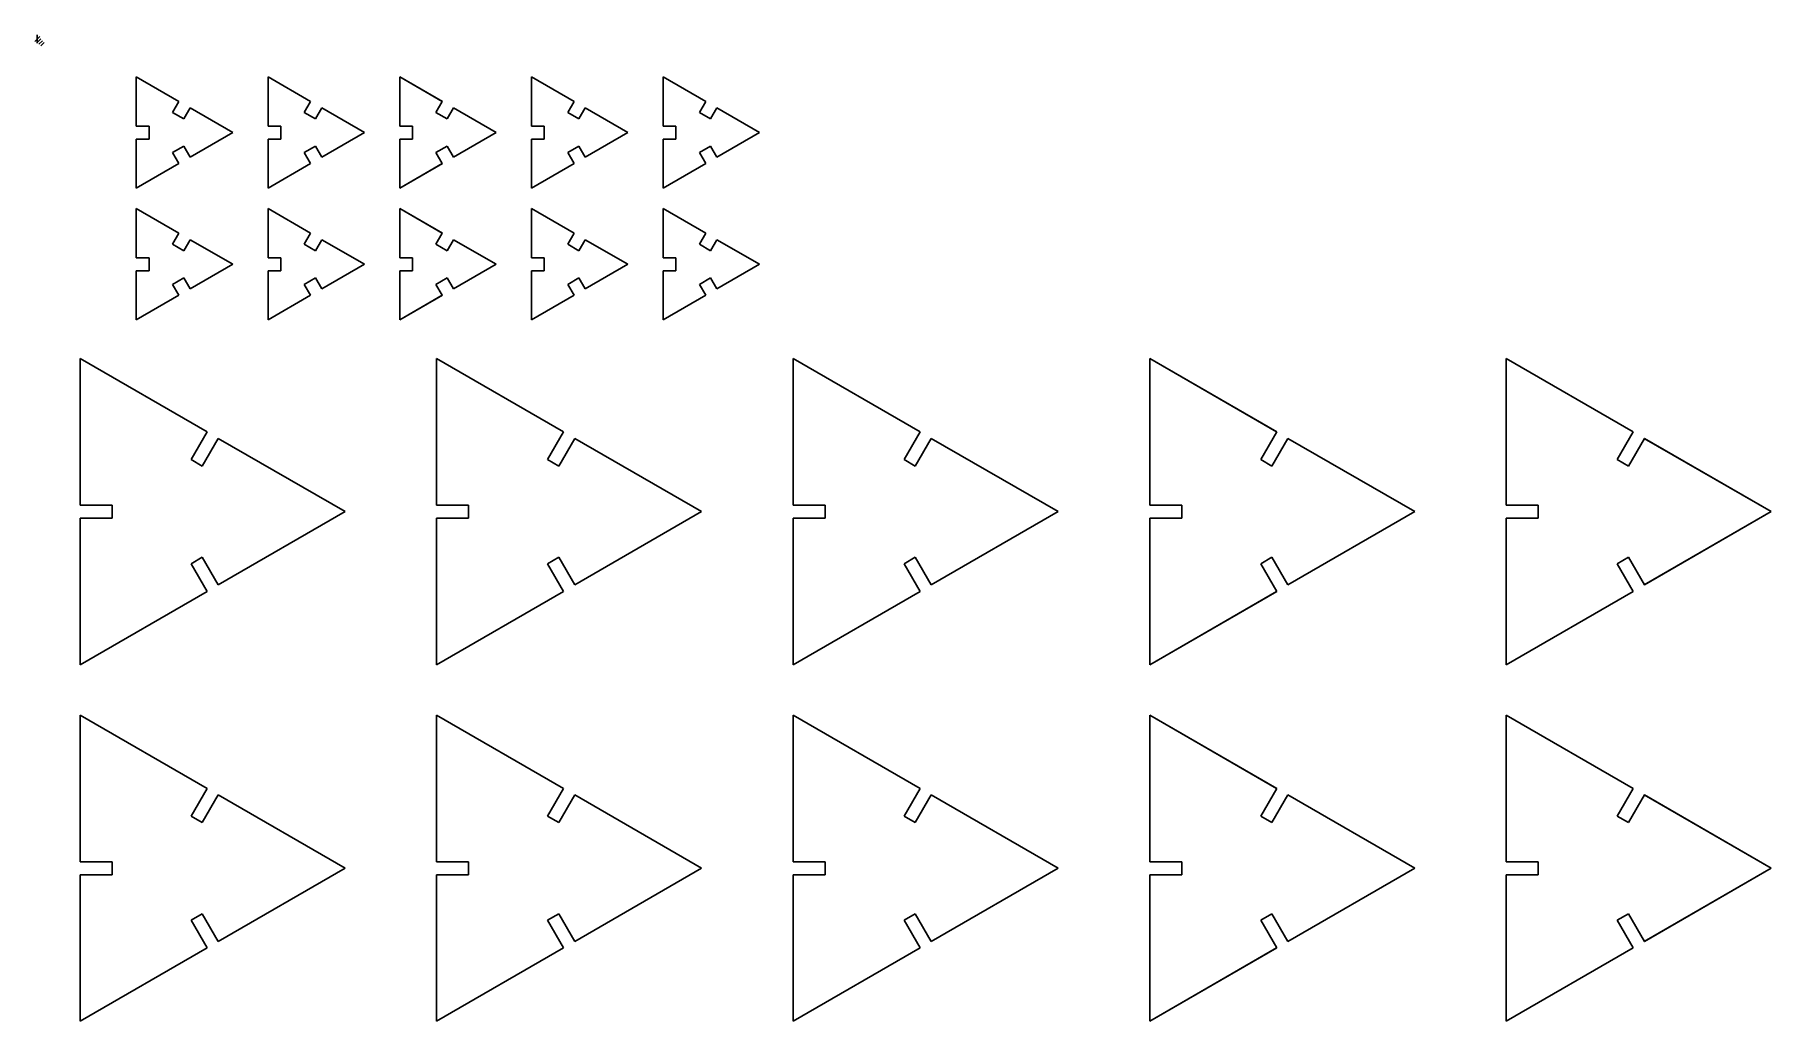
# Model space of a CAD drawing. Extents: x -1 to 576, y 162 to 489.
import ezdxf

# ---------------------------------------------------------------- set-up
doc = ezdxf.new("R2010")
doc.units = 0

msp = doc.modelspace()

# ---------------------------------------------------------------- linework, layer by layer
at = {"layer": 'DEFAULT'}
for p, q in [((32.8911, 475.079), (32.8911, 475.079)), ((32.8911, 475.079), (32.8911, 458.737)), ((32.8911, 458.737), (32.8911, 475.079)), ((47.0436, 466.908), (32.8911, 475.079)), ((32.8911, 475.079), (32.8911, 475.079)), ((32.8911, 475.079), (47.0436, 466.90808)), ((32.8911, 458.737), (32.8911, 475.079)), ((32.8911, 475.079), (47.0436, 466.90808)), ((47.0436, 466.908), (32.8911, 475.079)), ((32.8911, 475.079), (32.8911, 458.737)), ((76.6244, 475.079), (76.6244, 475.079)), ((76.6244, 475.079), (76.6244, 458.737)), ((76.6244, 458.737), (76.6244, 475.079)), ((76.6244, 475.079), (76.6244, 475.079)), ((76.6244, 475.079), (90.7769, 466.90808)), ((76.6244, 458.737), (76.6244, 475.079)), ((76.6244, 475.079), (90.7769, 466.90808)), ((76.6244, 475.079), (76.6244, 458.737)), ((90.7769, 466.908), (76.6244, 475.07892)), ((90.7769, 466.908), (76.6244, 475.07892)), ((134.51, 466.908), (120.3575, 475.07892)), ((134.51, 466.908), (120.3575, 475.07892)), ((120.358, 475.079), (120.358, 475.079)), ((120.358, 475.079), (120.358, 458.737)), ((120.358, 458.737), (120.358, 475.079)), ((120.358, 475.079), (120.358, 475.079)), ((120.358, 475.079), (134.5105, 466.90808)), ((120.358, 458.737), (120.358, 475.079)), ((120.358, 475.079), (134.5105, 466.90808)), ((120.358, 475.079), (120.358, 458.737)), ((178.243, 466.908), (164.0905, 475.07892)), ((178.243, 466.908), (164.0905, 475.07892)), ((164.091, 475.079), (164.091, 475.079)), ((164.091, 475.079), (164.091, 458.737)), ((164.091, 458.737), (164.091, 475.079)), ((164.091, 475.079), (164.091, 475.079)), ((164.091, 475.079), (178.2435, 466.90808)), ((164.091, 458.737), (164.091, 475.079)), ((164.091, 475.079), (178.2435, 466.90808)), ((164.091, 475.079), (164.091, 458.737)), ((207.824, 475.079), (207.824, 475.079)), ((207.824, 475.079), (207.824, 458.737)), ((207.824, 458.737), (207.824, 475.079)), ((207.824, 475.079), (207.824, 475.079)), ((207.824, 475.079), (221.9765, 466.90808)), ((207.824, 458.737), (207.824, 475.079)), ((207.824, 475.079), (221.9765, 466.90808)), ((207.824, 475.079), (207.824, 458.737)), ((221.977, 466.908), (207.8245, 475.07892)), ((221.977, 466.908), (207.8245, 475.07892)), ((48.6319, 461.126), (44.93686, 463.25934)), ((48.6319, 461.126), (44.93686, 463.25934)), ((44.9369, 463.259), (47.04357, 466.90785)), ((44.9369, 463.259), (47.04357, 466.90785)), ((44.9369, 463.259), (44.9369, 463.259)), ((44.9369, 463.259), (44.9369, 463.259)), ((44.9369, 463.259), (48.63194, 461.12566)), ((44.9369, 463.259), (48.63194, 461.12566)), ((47.0436, 466.908), (44.93693, 463.25915)), ((47.0436, 466.908), (44.93693, 463.25915)), ((47.0436, 466.908), (47.0436, 466.908)), ((47.0436, 466.908), (47.0436, 466.908)), ((48.6319, 461.126), (50.73857, 464.77485)), ((48.6319, 461.126), (50.73857, 464.77485)), ((50.7386, 464.775), (48.63193, 461.12615)), ((50.7386, 464.775), (48.63193, 461.12615)), ((50.7386, 464.775), (50.7386, 464.775)), ((64.8911, 456.604), (50.7386, 464.775)), ((50.7386, 464.775), (50.7386, 464.775)), ((50.7386, 464.775), (64.8911, 456.60408)), ((50.7386, 464.775), (64.8911, 456.60408)), ((64.8911, 456.604), (50.7386, 464.775)), ((92.3652, 461.126), (88.67016, 463.25934)), ((92.3652, 461.126), (88.67016, 463.25934)), ((88.6702, 463.259), (90.77686, 466.90785)), ((88.6702, 463.259), (90.77686, 466.90785)), ((88.6702, 463.259), (88.6702, 463.259)), ((88.6702, 463.259), (88.6702, 463.259)), ((88.6702, 463.259), (92.36524, 461.12566)), ((88.6702, 463.259), (92.36524, 461.12566)), ((90.7769, 466.908), (88.67024, 463.25915)), ((90.7769, 466.908), (88.67024, 463.25915)), ((90.7769, 466.908), (90.7769, 466.908)), ((90.7769, 466.908), (90.7769, 466.908)), ((92.3652, 461.126), (94.47187, 464.77485)), ((92.3652, 461.126), (94.47187, 464.77485)), ((94.4719, 464.775), (92.36523, 461.12615)), ((94.4719, 464.775), (92.36523, 461.12615)), ((94.4719, 464.775), (94.4719, 464.775)), ((108.624, 456.604), (94.4719, 464.775)), ((94.4719, 464.775), (94.4719, 464.775)), ((94.4719, 464.775), (108.6244, 456.60408)), ((94.4719, 464.775), (108.6244, 456.60408)), ((108.624, 456.604), (94.4719, 464.775)), ((132.403, 463.259), (134.50966, 466.90785)), ((132.403, 463.259), (134.50966, 466.90785)), ((132.403, 463.259), (132.403, 463.259)), ((132.403, 463.259), (132.403, 463.259)), ((132.403, 463.259), (136.09804, 461.12566)), ((132.403, 463.259), (136.09804, 461.12566)), ((134.51, 466.908), (132.40334, 463.25915)), ((134.51, 466.908), (132.40334, 463.25915)), ((136.099, 461.126), (132.40396, 463.25934)), ((136.099, 461.126), (132.40396, 463.25934)), ((134.51, 466.908), (134.51, 466.908)), ((134.51, 466.908), (134.51, 466.908)), ((138.205, 464.775), (136.09833, 461.12615)), ((138.205, 464.775), (136.09833, 461.12615)), ((136.099, 461.126), (138.20567, 464.77485)), ((136.099, 461.126), (138.20567, 464.77485)), ((138.205, 464.775), (138.205, 464.775)), ((152.358, 456.604), (138.205, 464.775)), ((138.205, 464.775), (138.205, 464.775)), ((138.205, 464.775), (152.3575, 456.60408)), ((138.205, 464.775), (152.3575, 456.60408)), ((152.358, 456.604), (138.205, 464.775)), ((178.243, 466.908), (176.13634, 463.25915)), ((178.243, 466.908), (176.13634, 463.25915)), ((179.832, 461.126), (176.13696, 463.25934)), ((179.832, 461.126), (176.13696, 463.25934)), ((176.137, 463.259), (178.24366, 466.90785)), ((176.137, 463.259), (178.24366, 466.90785)), ((176.137, 463.259), (176.137, 463.259)), ((176.137, 463.259), (176.137, 463.259)), ((176.137, 463.259), (179.83204, 461.12566)), ((176.137, 463.259), (179.83204, 461.12566)), ((178.243, 466.908), (178.243, 466.908)), ((178.243, 466.908), (178.243, 466.908)), ((181.938, 464.775), (179.83133, 461.12615)), ((181.938, 464.775), (179.83133, 461.12615)), ((179.832, 461.126), (181.93867, 464.77485)), ((179.832, 461.126), (181.93867, 464.77485)), ((181.938, 464.775), (181.938, 464.775)), ((196.091, 456.604), (181.938, 464.775)), ((181.938, 464.775), (181.938, 464.775)), ((181.938, 464.775), (196.0905, 456.60408)), ((181.938, 464.775), (196.0905, 456.60408)), ((196.091, 456.604), (181.938, 464.775)), ((223.565, 461.126), (219.86996, 463.25934)), ((223.565, 461.126), (219.86996, 463.25934)), ((219.87, 463.259), (221.97666, 466.90785)), ((219.87, 463.259), (221.97666, 466.90785)), ((219.87, 463.259), (219.87, 463.259)), ((219.87, 463.259), (219.87, 463.259)), ((219.87, 463.259), (223.56504, 461.12566)), ((219.87, 463.259), (223.56504, 461.12566)), ((221.977, 466.908), (219.87034, 463.25915)), ((221.977, 466.908), (219.87034, 463.25915)), ((221.977, 466.908), (221.977, 466.908)), ((221.977, 466.908), (221.977, 466.908)), ((223.565, 461.126), (225.67167, 464.77485)), ((223.565, 461.126), (225.67167, 464.77485)), ((225.672, 464.775), (223.56533, 461.12615)), ((225.672, 464.775), (223.56533, 461.12615)), ((225.672, 464.775), (225.672, 464.775)), ((239.824, 456.604), (225.672, 464.775)), ((225.672, 464.775), (225.672, 464.775)), ((225.672, 464.775), (239.8245, 456.60408)), ((225.672, 464.775), (239.8245, 456.60408)), ((239.824, 456.604), (225.672, 464.775)), ((32.8911, 458.737), (32.8911, 458.737)), ((32.8911, 458.737), (37.1044, 458.737)), ((37.1044, 458.737), (32.8911, 458.737)), ((32.8911, 458.737), (32.8911, 458.737)), ((37.1044, 458.737), (32.8911, 458.737)), ((32.8911, 458.737), (37.1044, 458.737)), ((37.1044, 458.737), (37.1044, 458.737)), ((37.1044, 458.737), (37.1044, 454.471)), ((37.1044, 454.471), (37.1044, 458.737)), ((37.1044, 458.737), (37.1044, 458.737)), ((37.1044, 454.471), (37.1044, 458.737)), ((37.1044, 458.737), (37.1044, 454.471)), ((48.6319, 461.126), (48.6319, 461.126)), ((48.6319, 461.126), (48.6319, 461.126)), ((64.8911, 456.604), (50.7386, 448.43308)), ((64.8911, 456.604), (50.7386, 448.43308)), ((50.7386, 448.433), (64.8911, 456.60392)), ((50.7386, 448.433), (64.8911, 456.60392)), ((64.8911, 456.604), (64.8911, 456.604)), ((64.8911, 456.604), (64.8911, 456.604)), ((76.6244, 458.737), (76.6244, 458.737)), ((76.6244, 458.737), (80.8377, 458.737)), ((80.8377, 458.737), (76.6244, 458.737)), ((76.6244, 458.737), (76.6244, 458.737)), ((80.8377, 458.737), (76.6244, 458.737)), ((76.6244, 458.737), (80.8377, 458.737)), ((80.8377, 458.737), (80.8377, 458.737)), ((80.8377, 458.737), (80.8377, 454.471)), ((80.8377, 454.471), (80.8377, 458.737)), ((80.8377, 458.737), (80.8377, 458.737)), ((80.8377, 454.471), (80.8377, 458.737)), ((80.8377, 458.737), (80.8377, 454.471)), ((92.3652, 461.126), (92.3652, 461.126)), ((92.3652, 461.126), (92.3652, 461.126)), ((108.624, 456.604), (94.4715, 448.43308)), ((108.624, 456.604), (94.4715, 448.43308)), ((94.4719, 448.433), (108.6244, 456.60392)), ((94.4719, 448.433), (108.6244, 456.60392)), ((108.624, 456.604), (108.624, 456.604)), ((108.624, 456.604), (108.624, 456.604)), ((120.358, 458.737), (120.358, 458.737)), ((120.358, 458.737), (124.571, 458.737)), ((124.571, 458.737), (120.358, 458.737)), ((120.358, 458.737), (120.358, 458.737)), ((124.571, 458.737), (120.358, 458.737)), ((120.358, 458.737), (124.571, 458.737)), ((124.571, 458.737), (124.571, 458.737)), ((124.571, 458.737), (124.571, 454.471)), ((124.571, 454.471), (124.571, 458.737)), ((124.571, 458.737), (124.571, 458.737)), ((124.571, 454.471), (124.571, 458.737)), ((124.571, 458.737), (124.571, 454.471)), ((136.099, 461.126), (136.099, 461.126)), ((136.099, 461.126), (136.099, 461.126)), ((138.205, 448.433), (152.3575, 456.60392)), ((138.205, 448.433), (152.3575, 456.60392)), ((152.358, 456.604), (138.2055, 448.43308)), ((152.358, 456.604), (138.2055, 448.43308)), ((152.358, 456.604), (152.358, 456.604)), ((152.358, 456.604), (152.358, 456.604)), ((164.091, 458.737), (164.091, 458.737)), ((164.091, 458.737), (168.304, 458.737)), ((168.304, 458.737), (164.091, 458.737)), ((164.091, 458.737), (164.091, 458.737)), ((168.304, 458.737), (164.091, 458.737)), ((164.091, 458.737), (168.304, 458.737)), ((168.304, 458.737), (168.304, 458.737)), ((168.304, 458.737), (168.304, 454.471)), ((168.304, 454.471), (168.304, 458.737)), ((168.304, 458.737), (168.304, 458.737)), ((168.304, 454.471), (168.304, 458.737)), ((168.304, 458.737), (168.304, 454.471)), ((179.832, 461.126), (179.832, 461.126)), ((179.832, 461.126), (179.832, 461.126)), ((181.938, 448.433), (196.0905, 456.60392)), ((181.938, 448.433), (196.0905, 456.60392)), ((196.091, 456.604), (181.9385, 448.43308)), ((196.091, 456.604), (181.9385, 448.43308)), ((196.091, 456.604), (196.091, 456.604)), ((196.091, 456.604), (196.091, 456.604)), ((207.824, 458.737), (207.824, 458.737)), ((207.824, 458.737), (212.038, 458.737)), ((212.038, 458.737), (207.824, 458.737)), ((207.824, 458.737), (207.824, 458.737)), ((212.038, 458.737), (207.824, 458.737)), ((207.824, 458.737), (212.038, 458.737)), ((212.038, 458.737), (212.038, 458.737)), ((212.038, 458.737), (212.038, 454.471)), ((212.038, 454.471), (212.038, 458.737)), ((212.038, 458.737), (212.038, 458.737)), ((212.038, 454.471), (212.038, 458.737)), ((212.038, 458.737), (212.038, 454.471)), ((223.565, 461.126), (223.565, 461.126)), ((223.565, 461.126), (223.565, 461.126)), ((239.824, 456.604), (225.6715, 448.43308)), ((239.824, 456.604), (225.6715, 448.43308)), ((225.672, 448.433), (239.8245, 456.60392)), ((225.672, 448.433), (239.8245, 456.60392)), ((239.824, 456.604), (239.824, 456.604)), ((239.824, 456.604), (239.824, 456.604)), ((32.8911, 454.471), (32.8911, 454.471)), ((32.8911, 454.471), (32.8911, 438.129)), ((32.8911, 438.129), (32.8911, 454.471)), ((37.1044, 454.471), (32.8911, 454.471)), ((32.8911, 454.471), (32.8911, 454.471)), ((32.8911, 454.471), (37.1044, 454.471)), ((32.8911, 438.129), (32.8911, 454.471)), ((32.8911, 454.471), (37.1044, 454.471)), ((37.1044, 454.471), (32.8911, 454.471)), ((32.8911, 454.471), (32.8911, 438.129)), ((37.1044, 454.471), (37.1044, 454.471)), ((37.1044, 454.471), (37.1044, 454.471)), ((48.6319, 452.082), (44.93686, 449.94866)), ((48.6319, 452.082), (44.93686, 449.94866)), ((44.9369, 449.949), (48.63194, 452.08234)), ((44.9369, 449.949), (48.63194, 452.08234)), ((44.9369, 449.949), (44.9369, 449.949)), ((44.9369, 449.949), (47.04357, 446.30015)), ((44.9369, 449.949), (44.9369, 449.949)), ((44.9369, 449.949), (47.04357, 446.30015)), ((47.0436, 446.3), (44.93693, 449.94885)), ((47.0436, 446.3), (44.93693, 449.94885)), ((48.6319, 452.082), (48.6319, 452.082)), ((48.6319, 452.082), (50.73857, 448.43315)), ((48.6319, 452.082), (48.6319, 452.082)), ((48.6319, 452.082), (50.73857, 448.43315)), ((50.7386, 448.433), (48.63193, 452.08185)), ((50.7386, 448.433), (48.63193, 452.08185)), ((76.6244, 454.471), (76.6244, 454.471)), ((76.6244, 454.471), (76.6244, 438.129)), ((76.6244, 438.129), (76.6244, 454.471)), ((80.8377, 454.471), (76.6244, 454.471)), ((76.6244, 454.471), (76.6244, 454.471)), ((76.6244, 454.471), (80.8377, 454.471)), ((76.6244, 438.129), (76.6244, 454.471)), ((76.6244, 454.471), (80.8377, 454.471)), ((80.8377, 454.471), (76.6244, 454.471)), ((76.6244, 454.471), (76.6244, 438.129)), ((80.8377, 454.471), (80.8377, 454.471)), ((80.8377, 454.471), (80.8377, 454.471)), ((92.3652, 452.082), (88.67016, 449.94866)), ((92.3652, 452.082), (88.67016, 449.94866)), ((88.6702, 449.949), (92.36524, 452.08234)), ((88.6702, 449.949), (92.36524, 452.08234)), ((88.6702, 449.949), (88.6702, 449.949)), ((88.6702, 449.949), (90.77686, 446.30015)), ((88.6702, 449.949), (88.6702, 449.949)), ((88.6702, 449.949), (90.77686, 446.30015)), ((90.7769, 446.3), (88.67024, 449.94885)), ((90.7769, 446.3), (88.67024, 449.94885)), ((92.3652, 452.082), (92.3652, 452.082)), ((92.3652, 452.082), (94.47187, 448.43315)), ((92.3652, 452.082), (92.3652, 452.082)), ((92.3652, 452.082), (94.47187, 448.43315)), ((94.4719, 448.433), (92.36523, 452.08185)), ((94.4719, 448.433), (92.36523, 452.08185)), ((120.358, 454.471), (120.358, 454.471)), ((120.358, 454.471), (120.358, 438.129)), ((120.358, 438.129), (120.358, 454.471)), ((124.571, 454.471), (120.358, 454.471)), ((120.358, 454.471), (120.358, 454.471)), ((120.358, 454.471), (124.571, 454.471)), ((120.358, 438.129), (120.358, 454.471)), ((120.358, 454.471), (124.571, 454.471)), ((124.571, 454.471), (120.358, 454.471)), ((120.358, 454.471), (120.358, 438.129)), ((124.571, 454.471), (124.571, 454.471)), ((124.571, 454.471), (124.571, 454.471)), ((132.403, 449.949), (136.09804, 452.08234)), ((132.403, 449.949), (136.09804, 452.08234)), ((132.403, 449.949), (132.403, 449.949)), ((132.403, 449.949), (134.50966, 446.30015)), ((132.403, 449.949), (132.403, 449.949)), ((132.403, 449.949), (134.50966, 446.30015)), ((134.51, 446.3), (132.40334, 449.94885)), ((134.51, 446.3), (132.40334, 449.94885)), ((136.099, 452.082), (132.40396, 449.94866)), ((136.099, 452.082), (132.40396, 449.94866)), ((138.205, 448.433), (136.09833, 452.08185)), ((138.205, 448.433), (136.09833, 452.08185)), ((136.099, 452.082), (136.099, 452.082)), ((136.099, 452.082), (138.20567, 448.43315)), ((136.099, 452.082), (136.099, 452.082)), ((136.099, 452.082), (138.20567, 448.43315)), ((164.091, 454.471), (164.091, 454.471)), ((164.091, 454.471), (164.091, 438.129)), ((164.091, 438.129), (164.091, 454.471)), ((168.304, 454.471), (164.091, 454.471)), ((164.091, 454.471), (164.091, 454.471)), ((164.091, 454.471), (168.304, 454.471)), ((164.091, 438.129), (164.091, 454.471)), ((164.091, 454.471), (168.304, 454.471)), ((168.304, 454.471), (164.091, 454.471)), ((164.091, 454.471), (164.091, 438.129)), ((168.304, 454.471), (168.304, 454.471)), ((168.304, 454.471), (168.304, 454.471)), ((178.243, 446.3), (176.13634, 449.94885)), ((178.243, 446.3), (176.13634, 449.94885)), ((179.832, 452.082), (176.13696, 449.94866)), ((179.832, 452.082), (176.13696, 449.94866)), ((176.137, 449.949), (179.83204, 452.08234)), ((176.137, 449.949), (179.83204, 452.08234)), ((176.137, 449.949), (176.137, 449.949)), ((176.137, 449.949), (178.24366, 446.30015)), ((176.137, 449.949), (176.137, 449.949)), ((176.137, 449.949), (178.24366, 446.30015)), ((181.938, 448.433), (179.83133, 452.08185)), ((181.938, 448.433), (179.83133, 452.08185)), ((179.832, 452.082), (179.832, 452.082)), ((179.832, 452.082), (181.93867, 448.43315)), ((179.832, 452.082), (179.832, 452.082)), ((179.832, 452.082), (181.93867, 448.43315)), ((207.824, 454.471), (207.824, 454.471)), ((207.824, 454.471), (207.824, 438.129)), ((207.824, 438.129), (207.824, 454.471)), ((212.038, 454.471), (207.824, 454.471)), ((207.824, 454.471), (207.824, 454.471)), ((207.824, 454.471), (212.038, 454.471)), ((207.824, 438.129), (207.824, 454.471)), ((207.824, 454.471), (212.038, 454.471)), ((212.038, 454.471), (207.824, 454.471)), ((207.824, 454.471), (207.824, 438.129)), ((212.038, 454.471), (212.038, 454.471)), ((212.038, 454.471), (212.038, 454.471)), ((223.565, 452.082), (219.86996, 449.94866)), ((223.565, 452.082), (219.86996, 449.94866)), ((219.87, 449.949), (223.56504, 452.08234)), ((219.87, 449.949), (223.56504, 452.08234)), ((219.87, 449.949), (219.87, 449.949)), ((219.87, 449.949), (221.97666, 446.30015)), ((219.87, 449.949), (219.87, 449.949)), ((219.87, 449.949), (221.97666, 446.30015)), ((221.977, 446.3), (219.87034, 449.94885)), ((221.977, 446.3), (219.87034, 449.94885)), ((223.565, 452.082), (223.565, 452.082)), ((223.565, 452.082), (225.67167, 448.43315)), ((223.565, 452.082), (223.565, 452.082)), ((223.565, 452.082), (225.67167, 448.43315)), ((225.672, 448.433), (223.56533, 452.08185)), ((225.672, 448.433), (223.56533, 452.08185)), ((47.0436, 446.3), (32.8911, 438.12908)), ((47.0436, 446.3), (32.8911, 438.12908)), ((32.8911, 438.129), (47.0436, 446.29992)), ((32.8911, 438.129), (47.0436, 446.29992)), ((47.0436, 446.3), (47.0436, 446.3)), ((47.0436, 446.3), (47.0436, 446.3)), ((50.7386, 448.433), (50.7386, 448.433)), ((50.7386, 448.433), (50.7386, 448.433)), ((90.7769, 446.3), (76.6244, 438.12908)), ((90.7769, 446.3), (76.6244, 438.12908)), ((76.6244, 438.129), (90.7769, 446.29992)), ((76.6244, 438.129), (90.7769, 446.29992)), ((90.7769, 446.3), (90.7769, 446.3)), ((90.7769, 446.3), (90.7769, 446.3)), ((94.4719, 448.433), (94.4719, 448.433)), ((94.4719, 448.433), (94.4719, 448.433)), ((134.51, 446.3), (120.3575, 438.12908)), ((134.51, 446.3), (120.3575, 438.12908)), ((120.358, 438.129), (134.5105, 446.29992)), ((120.358, 438.129), (134.5105, 446.29992)), ((134.51, 446.3), (134.51, 446.3)), ((134.51, 446.3), (134.51, 446.3)), ((138.205, 448.433), (138.205, 448.433)), ((138.205, 448.433), (138.205, 448.433)), ((178.243, 446.3), (164.0905, 438.12908)), ((178.243, 446.3), (164.0905, 438.12908)), ((164.091, 438.129), (178.2435, 446.29992)), ((164.091, 438.129), (178.2435, 446.29992)), ((178.243, 446.3), (178.243, 446.3)), ((178.243, 446.3), (178.243, 446.3)), ((181.938, 448.433), (181.938, 448.433)), ((181.938, 448.433), (181.938, 448.433)), ((207.824, 438.129), (221.9765, 446.29992)), ((207.824, 438.129), (221.9765, 446.29992)), ((221.977, 446.3), (207.8245, 438.12908)), ((221.977, 446.3), (207.8245, 438.12908)), ((221.977, 446.3), (221.977, 446.3)), ((221.977, 446.3), (221.977, 446.3)), ((225.672, 448.433), (225.672, 448.433)), ((225.672, 448.433), (225.672, 448.433)), ((32.8911, 438.129), (32.8911, 438.129)), ((32.8911, 438.129), (32.8911, 438.129)), ((76.6244, 438.129), (76.6244, 438.129)), ((76.6244, 438.129), (76.6244, 438.129)), ((120.358, 438.129), (120.358, 438.129)), ((120.358, 438.129), (120.358, 438.129)), ((164.091, 438.129), (164.091, 438.129)), ((164.091, 438.129), (164.091, 438.129)), ((207.824, 438.129), (207.824, 438.129)), ((207.824, 438.129), (207.824, 438.129)), ((32.8911, 431.346), (32.8911, 431.346)), ((32.8911, 431.346), (32.8911, 415.004)), ((32.8911, 415.004), (32.8911, 431.346)), ((47.0436, 423.175), (32.8911, 431.346)), ((32.8911, 431.346), (32.8911, 431.346)), ((32.8911, 431.346), (47.0436, 423.17508)), ((32.8911, 415.004), (32.8911, 431.346)), ((32.8911, 431.346), (47.0436, 423.17508)), ((47.0436, 423.175), (32.8911, 431.346)), ((32.8911, 431.346), (32.8911, 415.004)), ((76.6244, 431.346), (76.6244, 431.346)), ((76.6244, 431.346), (76.6244, 415.004)), ((76.6244, 415.004), (76.6244, 431.346)), ((76.6244, 431.346), (76.6244, 431.346)), ((76.6244, 431.346), (90.7769, 423.17508)), ((76.6244, 415.004), (76.6244, 431.346)), ((76.6244, 431.346), (90.7769, 423.17508)), ((76.6244, 431.346), (76.6244, 415.004)), ((90.7769, 423.175), (76.6244, 431.34592)), ((90.7769, 423.175), (76.6244, 431.34592)), ((134.51, 423.175), (120.3575, 431.34592)), ((134.51, 423.175), (120.3575, 431.34592)), ((120.358, 431.346), (120.358, 431.346)), ((120.358, 431.346), (120.358, 415.004)), ((120.358, 415.004), (120.358, 431.346)), ((120.358, 431.346), (120.358, 431.346)), ((120.358, 431.346), (134.5105, 423.17508)), ((120.358, 415.004), (120.358, 431.346)), ((120.358, 431.346), (134.5105, 423.17508)), ((120.358, 431.346), (120.358, 415.004)), ((178.243, 423.175), (164.0905, 431.34592)), ((178.243, 423.175), (164.0905, 431.34592)), ((164.091, 431.346), (164.091, 431.346)), ((164.091, 431.346), (164.091, 415.004)), ((164.091, 415.004), (164.091, 431.346)), ((164.091, 431.346), (164.091, 431.346)), ((164.091, 431.346), (178.2435, 423.17508)), ((164.091, 415.004), (164.091, 431.346)), ((164.091, 431.346), (178.2435, 423.17508)), ((164.091, 431.346), (164.091, 415.004)), ((207.824, 431.346), (207.824, 431.346)), ((207.824, 431.346), (207.824, 415.004)), ((207.824, 415.004), (207.824, 431.346)), ((207.824, 431.346), (207.824, 431.346)), ((207.824, 431.346), (221.9765, 423.17508)), ((207.824, 415.004), (207.824, 431.346)), ((207.824, 431.346), (221.9765, 423.17508)), ((207.824, 431.346), (207.824, 415.004)), ((221.977, 423.175), (207.8245, 431.34592)), ((221.977, 423.175), (207.8245, 431.34592)), ((44.9369, 419.526), (47.04357, 423.17485)), ((44.9369, 419.526), (47.04357, 423.17485)), ((47.0436, 423.175), (44.93693, 419.52615)), ((47.0436, 423.175), (44.93693, 419.52615)), ((47.0436, 423.175), (47.0436, 423.175)), ((47.0436, 423.175), (47.0436, 423.175)), ((48.6319, 417.393), (50.73857, 421.04185)), ((48.6319, 417.393), (50.73857, 421.04185)), ((50.7386, 421.042), (48.63193, 417.39315)), ((50.7386, 421.042), (48.63193, 417.39315)), ((50.7386, 421.042), (50.7386, 421.042)), ((50.7386, 421.042), (50.7386, 421.042)), ((50.7386, 421.042), (64.8911, 412.87108)), ((50.7386, 421.042), (64.8911, 412.87108)), ((64.8911, 412.871), (50.7386, 421.04192)), ((64.8911, 412.871), (50.7386, 421.04192)), ((88.6702, 419.526), (90.77686, 423.17485)), ((88.6702, 419.526), (90.77686, 423.17485)), ((90.7769, 423.175), (88.67024, 419.52615)), ((90.7769, 423.175), (88.67024, 419.52615)), ((90.7769, 423.175), (90.7769, 423.175)), ((90.7769, 423.175), (90.7769, 423.175)), ((92.3652, 417.393), (94.47187, 421.04185)), ((92.3652, 417.393), (94.47187, 421.04185)), ((94.4719, 421.042), (92.36523, 417.39315)), ((94.4719, 421.042), (92.36523, 417.39315)), ((108.624, 412.871), (94.4715, 421.04192)), ((108.624, 412.871), (94.4715, 421.04192)), ((94.4719, 421.042), (94.4719, 421.042)), ((94.4719, 421.042), (94.4719, 421.042)), ((94.4719, 421.042), (108.6244, 412.87108)), ((94.4719, 421.042), (108.6244, 412.87108)), ((132.403, 419.526), (134.50966, 423.17485)), ((132.403, 419.526), (134.50966, 423.17485)), ((134.51, 423.175), (132.40334, 419.52615)), ((134.51, 423.175), (132.40334, 419.52615)), ((134.51, 423.175), (134.51, 423.175)), ((134.51, 423.175), (134.51, 423.175)), ((138.205, 421.042), (136.09833, 417.39315)), ((138.205, 421.042), (136.09833, 417.39315)), ((136.099, 417.393), (138.20567, 421.04185)), ((136.099, 417.393), (138.20567, 421.04185)), ((138.205, 421.042), (138.205, 421.042)), ((138.205, 421.042), (138.205, 421.042)), ((138.205, 421.042), (152.3575, 412.87108)), ((138.205, 421.042), (152.3575, 412.87108)), ((152.358, 412.871), (138.2055, 421.04192)), ((152.358, 412.871), (138.2055, 421.04192)), ((178.243, 423.175), (176.13634, 419.52615)), ((178.243, 423.175), (176.13634, 419.52615)), ((176.137, 419.526), (178.24366, 423.17485)), ((176.137, 419.526), (178.24366, 423.17485)), ((178.243, 423.175), (178.243, 423.175)), ((178.243, 423.175), (178.243, 423.175)), ((181.938, 421.042), (179.83133, 417.39315)), ((181.938, 421.042), (179.83133, 417.39315)), ((179.832, 417.393), (181.93867, 421.04185)), ((179.832, 417.393), (181.93867, 421.04185)), ((181.938, 421.042), (181.938, 421.042)), ((181.938, 421.042), (181.938, 421.042)), ((181.938, 421.042), (196.0905, 412.87108)), ((181.938, 421.042), (196.0905, 412.87108)), ((196.091, 412.871), (181.9385, 421.04192)), ((196.091, 412.871), (181.9385, 421.04192)), ((219.87, 419.526), (221.97666, 423.17485)), ((219.87, 419.526), (221.97666, 423.17485)), ((221.977, 423.175), (219.87034, 419.52615)), ((221.977, 423.175), (219.87034, 419.52615)), ((221.977, 423.175), (221.977, 423.175)), ((221.977, 423.175), (221.977, 423.175)), ((223.565, 417.393), (225.67167, 421.04185)), ((223.565, 417.393), (225.67167, 421.04185)), ((225.672, 421.042), (223.56533, 417.39315)), ((225.672, 421.042), (223.56533, 417.39315)), ((239.824, 412.871), (225.6715, 421.04192)), ((239.824, 412.871), (225.6715, 421.04192)), ((225.672, 421.042), (225.672, 421.042)), ((225.672, 421.042), (225.672, 421.042)), ((225.672, 421.042), (239.8245, 412.87108)), ((225.672, 421.042), (239.8245, 412.87108)), ((48.6319, 417.393), (44.93686, 419.52634)), ((48.6319, 417.393), (44.93686, 419.52634)), ((44.9369, 419.526), (44.9369, 419.526)), ((44.9369, 419.526), (44.9369, 419.526)), ((44.9369, 419.526), (48.63194, 417.39266)), ((44.9369, 419.526), (48.63194, 417.39266)), ((48.6319, 417.393), (48.6319, 417.393)), ((48.6319, 417.393), (48.6319, 417.393)), ((92.3652, 417.393), (88.67016, 419.52634)), ((92.3652, 417.393), (88.67016, 419.52634)), ((88.6702, 419.526), (88.6702, 419.526)), ((88.6702, 419.526), (88.6702, 419.526)), ((88.6702, 419.526), (92.36524, 417.39266)), ((88.6702, 419.526), (92.36524, 417.39266)), ((92.3652, 417.393), (92.3652, 417.393)), ((92.3652, 417.393), (92.3652, 417.393)), ((132.403, 419.526), (132.403, 419.526)), ((132.403, 419.526), (132.403, 419.526)), ((132.403, 419.526), (136.09804, 417.39266)), ((132.403, 419.526), (136.09804, 417.39266)), ((136.099, 417.393), (132.40396, 419.52634)), ((136.099, 417.393), (132.40396, 419.52634)), ((136.099, 417.393), (136.099, 417.393)), ((136.099, 417.393), (136.099, 417.393)), ((179.832, 417.393), (176.13696, 419.52634)), ((179.832, 417.393), (176.13696, 419.52634)), ((176.137, 419.526), (176.137, 419.526)), ((176.137, 419.526), (176.137, 419.526)), ((176.137, 419.526), (179.83204, 417.39266)), ((176.137, 419.526), (179.83204, 417.39266)), ((179.832, 417.393), (179.832, 417.393)), ((179.832, 417.393), (179.832, 417.393)), ((223.565, 417.393), (219.86996, 419.52634)), ((223.565, 417.393), (219.86996, 419.52634)), ((219.87, 419.526), (219.87, 419.526)), ((219.87, 419.526), (219.87, 419.526)), ((219.87, 419.526), (223.56504, 417.39266)), ((219.87, 419.526), (223.56504, 417.39266)), ((223.565, 417.393), (223.565, 417.393)), ((223.565, 417.393), (223.565, 417.393)), ((32.8911, 415.004), (32.8911, 415.004)), ((32.8911, 415.004), (37.1044, 415.004)), ((37.1044, 415.004), (32.8911, 415.004)), ((32.8911, 415.004), (32.8911, 415.004)), ((37.1044, 415.004), (32.8911, 415.004)), ((32.8911, 415.004), (37.1044, 415.004)), ((32.8911, 410.737), (32.8911, 410.737)), ((32.8911, 410.737), (32.8911, 394.396)), ((32.8911, 394.396), (32.8911, 410.737)), ((37.1044, 410.737), (32.8911, 410.737)), ((32.8911, 410.737), (32.8911, 410.737)), ((32.8911, 410.737), (37.1044, 410.737)), ((32.8911, 394.396), (32.8911, 410.737)), ((32.8911, 410.737), (37.1044, 410.737)), ((37.1044, 410.737), (32.8911, 410.737)), ((32.8911, 410.737), (32.8911, 394.396)), ((37.1044, 415.004), (37.1044, 415.004)), ((37.1044, 415.004), (37.1044, 410.737)), ((37.1044, 410.737), (37.1044, 415.004)), ((37.1044, 415.004), (37.1044, 415.004)), ((37.1044, 410.737), (37.1044, 415.004)), ((37.1044, 415.004), (37.1044, 410.737)), ((37.1044, 410.737), (37.1044, 410.737)), ((37.1044, 410.737), (37.1044, 410.737)), ((64.8911, 412.871), (50.7386, 404.70005)), ((64.8911, 412.871), (50.7386, 404.70005)), ((50.7386, 404.7), (64.8911, 412.87095)), ((50.7386, 404.7), (64.8911, 412.87095)), ((64.8911, 412.871), (64.8911, 412.871)), ((64.8911, 412.871), (64.8911, 412.871)), ((76.6244, 415.004), (76.6244, 415.004)), ((76.6244, 415.004), (80.8377, 415.004)), ((80.8377, 415.004), (76.6244, 415.004)), ((76.6244, 415.004), (76.6244, 415.004)), ((80.8377, 415.004), (76.6244, 415.004)), ((76.6244, 415.004), (80.8377, 415.004)), ((76.6244, 410.737), (76.6244, 410.737)), ((76.6244, 410.737), (76.6244, 394.396)), ((76.6244, 394.396), (76.6244, 410.737)), ((80.8377, 410.737), (76.6244, 410.737)), ((76.6244, 410.737), (76.6244, 410.737)), ((76.6244, 410.737), (80.8377, 410.737)), ((76.6244, 394.396), (76.6244, 410.737)), ((76.6244, 410.737), (80.8377, 410.737)), ((80.8377, 410.737), (76.6244, 410.737)), ((76.6244, 410.737), (76.6244, 394.396)), ((80.8377, 415.004), (80.8377, 415.004)), ((80.8377, 415.004), (80.8377, 410.737)), ((80.8377, 410.737), (80.8377, 415.004)), ((80.8377, 415.004), (80.8377, 415.004)), ((80.8377, 410.737), (80.8377, 415.004)), ((80.8377, 415.004), (80.8377, 410.737)), ((80.8377, 410.737), (80.8377, 410.737)), ((80.8377, 410.737), (80.8377, 410.737)), ((108.624, 412.871), (94.4715, 404.70005)), ((108.624, 412.871), (94.4715, 404.70005)), ((94.4719, 404.7), (108.6244, 412.87095)), ((94.4719, 404.7), (108.6244, 412.87095)), ((108.624, 412.871), (108.624, 412.871)), ((108.624, 412.871), (108.624, 412.871)), ((120.358, 415.004), (120.358, 415.004)), ((120.358, 415.004), (124.571, 415.004)), ((124.571, 415.004), (120.358, 415.004)), ((120.358, 415.004), (120.358, 415.004)), ((124.571, 415.004), (120.358, 415.004)), ((120.358, 415.004), (124.571, 415.004)), ((120.358, 410.737), (120.358, 410.737)), ((120.358, 410.737), (120.358, 394.396)), ((120.358, 394.396), (120.358, 410.737)), ((124.571, 410.737), (120.358, 410.737)), ((120.358, 410.737), (120.358, 410.737)), ((120.358, 410.737), (124.571, 410.737)), ((120.358, 394.396), (120.358, 410.737)), ((120.358, 410.737), (124.571, 410.737)), ((124.571, 410.737), (120.358, 410.737)), ((120.358, 410.737), (120.358, 394.396)), ((124.571, 415.004), (124.571, 415.004)), ((124.571, 415.004), (124.571, 410.737)), ((124.571, 410.737), (124.571, 415.004)), ((124.571, 415.004), (124.571, 415.004)), ((124.571, 410.737), (124.571, 415.004)), ((124.571, 415.004), (124.571, 410.737)), ((124.571, 410.737), (124.571, 410.737)), ((124.571, 410.737), (124.571, 410.737)), ((138.205, 404.7), (152.3575, 412.87095)), ((138.205, 404.7), (152.3575, 412.87095)), ((152.358, 412.871), (138.2055, 404.70005)), ((152.358, 412.871), (138.2055, 404.70005)), ((152.358, 412.871), (152.358, 412.871)), ((152.358, 412.871), (152.358, 412.871)), ((164.091, 415.004), (164.091, 415.004)), ((164.091, 415.004), (168.304, 415.004)), ((168.304, 415.004), (164.091, 415.004)), ((164.091, 415.004), (164.091, 415.004)), ((168.304, 415.004), (164.091, 415.004)), ((164.091, 415.004), (168.304, 415.004)), ((164.091, 410.737), (164.091, 410.737)), ((164.091, 410.737), (164.091, 394.396)), ((164.091, 394.396), (164.091, 410.737)), ((168.304, 410.737), (164.091, 410.737)), ((164.091, 410.737), (164.091, 410.737)), ((164.091, 410.737), (168.304, 410.737)), ((164.091, 394.396), (164.091, 410.737)), ((164.091, 410.737), (168.304, 410.737)), ((168.304, 410.737), (164.091, 410.737)), ((164.091, 410.737), (164.091, 394.396)), ((168.304, 415.004), (168.304, 415.004)), ((168.304, 415.004), (168.304, 410.737)), ((168.304, 410.737), (168.304, 415.004)), ((168.304, 415.004), (168.304, 415.004)), ((168.304, 410.737), (168.304, 415.004)), ((168.304, 415.004), (168.304, 410.737)), ((168.304, 410.737), (168.304, 410.737)), ((168.304, 410.737), (168.304, 410.737)), ((181.938, 404.7), (196.0905, 412.87095)), ((181.938, 404.7), (196.0905, 412.87095)), ((196.091, 412.871), (181.9385, 404.70005)), ((196.091, 412.871), (181.9385, 404.70005)), ((196.091, 412.871), (196.091, 412.871)), ((196.091, 412.871), (196.091, 412.871)), ((207.824, 415.004), (207.824, 415.004)), ((207.824, 415.004), (212.038, 415.004)), ((212.038, 415.004), (207.824, 415.004)), ((207.824, 415.004), (207.824, 415.004)), ((212.038, 415.004), (207.824, 415.004)), ((207.824, 415.004), (212.038, 415.004)), ((207.824, 410.737), (207.824, 410.737)), ((207.824, 410.737), (207.824, 394.396)), ((207.824, 394.396), (207.824, 410.737)), ((212.038, 410.737), (207.824, 410.737)), ((207.824, 410.737), (207.824, 410.737)), ((207.824, 410.737), (212.038, 410.737)), ((207.824, 394.396), (207.824, 410.737)), ((207.824, 410.737), (212.038, 410.737)), ((212.038, 410.737), (207.824, 410.737)), ((207.824, 410.737), (207.824, 394.396)), ((212.038, 415.004), (212.038, 415.004)), ((212.038, 415.004), (212.038, 410.737)), ((212.038, 410.737), (212.038, 415.004)), ((212.038, 415.004), (212.038, 415.004)), ((212.038, 410.737), (212.038, 415.004)), ((212.038, 415.004), (212.038, 410.737)), ((212.038, 410.737), (212.038, 410.737)), ((212.038, 410.737), (212.038, 410.737)), ((239.824, 412.871), (225.6715, 404.70005)), ((239.824, 412.871), (225.6715, 404.70005)), ((225.672, 404.7), (239.8245, 412.87095)), ((225.672, 404.7), (239.8245, 412.87095)), ((239.824, 412.871), (239.824, 412.871)), ((239.824, 412.871), (239.824, 412.871)), ((48.6319, 408.349), (44.93686, 406.21568)), ((48.6319, 408.349), (44.93686, 406.21568)), ((44.9369, 406.215), (48.63194, 408.34832)), ((44.9369, 406.215), (48.63194, 408.34832)), ((44.9369, 406.215), (44.9369, 406.215)), ((44.9369, 406.215), (47.04357, 402.56615)), ((44.9369, 406.215), (44.9369, 406.215)), ((44.9369, 406.215), (47.04357, 402.56615)), ((47.0436, 402.566), (44.93693, 406.21485)), ((47.0436, 402.566), (44.93693, 406.21485)), ((48.6319, 408.349), (48.6319, 408.349)), ((48.6319, 408.349), (50.73857, 404.70015)), ((48.6319, 408.349), (48.6319, 408.349)), ((48.6319, 408.349), (50.73857, 404.70015)), ((50.7386, 404.7), (48.63193, 408.34885)), ((50.7386, 404.7), (48.63193, 408.34885)), ((50.7386, 404.7), (50.7386, 404.7)), ((50.7386, 404.7), (50.7386, 404.7)), ((92.3652, 408.349), (88.67016, 406.21568)), ((92.3652, 408.349), (88.67016, 406.21568)), ((88.6702, 406.215), (92.36524, 408.34832)), ((88.6702, 406.215), (92.36524, 408.34832)), ((88.6702, 406.215), (88.6702, 406.215)), ((88.6702, 406.215), (90.77686, 402.56615)), ((88.6702, 406.215), (88.6702, 406.215)), ((88.6702, 406.215), (90.77686, 402.56615)), ((90.7769, 402.566), (88.67024, 406.21485)), ((90.7769, 402.566), (88.67024, 406.21485)), ((92.3652, 408.349), (92.3652, 408.349)), ((92.3652, 408.349), (94.47187, 404.70015)), ((92.3652, 408.349), (92.3652, 408.349)), ((92.3652, 408.349), (94.47187, 404.70015)), ((94.4719, 404.7), (92.36523, 408.34885)), ((94.4719, 404.7), (92.36523, 408.34885)), ((94.4719, 404.7), (94.4719, 404.7)), ((94.4719, 404.7), (94.4719, 404.7)), ((132.403, 406.215), (136.09804, 408.34832)), ((132.403, 406.215), (136.09804, 408.34832)), ((132.403, 406.215), (132.403, 406.215)), ((132.403, 406.215), (134.50966, 402.56615)), ((132.403, 406.215), (132.403, 406.215)), ((132.403, 406.215), (134.50966, 402.56615)), ((134.51, 402.566), (132.40334, 406.21485)), ((134.51, 402.566), (132.40334, 406.21485)), ((136.099, 408.349), (132.40396, 406.21568)), ((136.099, 408.349), (132.40396, 406.21568)), ((138.205, 404.7), (136.09833, 408.34885)), ((138.205, 404.7), (136.09833, 408.34885)), ((136.099, 408.349), (136.099, 408.349)), ((136.099, 408.349), (138.20567, 404.70015)), ((136.099, 408.349), (136.099, 408.349)), ((136.099, 408.349), (138.20567, 404.70015)), ((138.205, 404.7), (138.205, 404.7)), ((138.205, 404.7), (138.205, 404.7)), ((178.243, 402.566), (176.13634, 406.21485)), ((178.243, 402.566), (176.13634, 406.21485)), ((179.832, 408.349), (176.13696, 406.21568)), ((179.832, 408.349), (176.13696, 406.21568)), ((176.137, 406.215), (179.83204, 408.34832)), ((176.137, 406.215), (179.83204, 408.34832)), ((176.137, 406.215), (176.137, 406.215)), ((176.137, 406.215), (178.24366, 402.56615)), ((176.137, 406.215), (176.137, 406.215)), ((176.137, 406.215), (178.24366, 402.56615)), ((181.938, 404.7), (179.83133, 408.34885)), ((181.938, 404.7), (179.83133, 408.34885)), ((179.832, 408.349), (179.832, 408.349)), ((179.832, 408.349), (181.93867, 404.70015)), ((179.832, 408.349), (179.832, 408.349)), ((179.832, 408.349), (181.93867, 404.70015)), ((181.938, 404.7), (181.938, 404.7)), ((181.938, 404.7), (181.938, 404.7)), ((223.565, 408.349), (219.86996, 406.21568)), ((223.565, 408.349), (219.86996, 406.21568)), ((219.87, 406.215), (223.56504, 408.34832)), ((219.87, 406.215), (223.56504, 408.34832)), ((219.87, 406.215), (219.87, 406.215)), ((219.87, 406.215), (221.97666, 402.56615)), ((219.87, 406.215), (219.87, 406.215)), ((219.87, 406.215), (221.97666, 402.56615)), ((221.977, 402.566), (219.87034, 406.21485)), ((221.977, 402.566), (219.87034, 406.21485)), ((223.565, 408.349), (223.565, 408.349)), ((223.565, 408.349), (225.67167, 404.70015)), ((223.565, 408.349), (223.565, 408.349)), ((223.565, 408.349), (225.67167, 404.70015)), ((225.672, 404.7), (223.56533, 408.34885)), ((225.672, 404.7), (223.56533, 408.34885)), ((225.672, 404.7), (225.672, 404.7)), ((225.672, 404.7), (225.672, 404.7)), ((32.8911, 394.396), (47.0436, 402.56695)), ((32.8911, 394.396), (47.0436, 402.56695)), ((47.0436, 402.566), (32.8911, 394.39505)), ((47.0436, 402.566), (32.8911, 394.39505)), ((47.0436, 402.566), (47.0436, 402.566)), ((47.0436, 402.566), (47.0436, 402.566)), ((76.6244, 394.396), (90.7769, 402.56695)), ((76.6244, 394.396), (90.7769, 402.56695)), ((90.7769, 402.566), (76.6244, 394.39505)), ((90.7769, 402.566), (76.6244, 394.39505)), ((90.7769, 402.566), (90.7769, 402.566)), ((90.7769, 402.566), (90.7769, 402.566)), ((134.51, 402.566), (120.3575, 394.39505)), ((134.51, 402.566), (120.3575, 394.39505)), ((120.358, 394.396), (134.5105, 402.56695)), ((120.358, 394.396), (134.5105, 402.56695)), ((134.51, 402.566), (134.51, 402.566)), ((134.51, 402.566), (134.51, 402.566)), ((178.243, 402.566), (164.0905, 394.39505)), ((178.243, 402.566), (164.0905, 394.39505)), ((164.091, 394.396), (178.2435, 402.56695)), ((164.091, 394.396), (178.2435, 402.56695)), ((178.243, 402.566), (178.243, 402.566)), ((178.243, 402.566), (178.243, 402.566)), ((207.824, 394.396), (221.9765, 402.56695)), ((207.824, 394.396), (221.9765, 402.56695)), ((221.977, 402.566), (207.8245, 394.39505)), ((221.977, 402.566), (207.8245, 394.39505)), ((221.977, 402.566), (221.977, 402.566)), ((221.977, 402.566), (221.977, 402.566)), ((32.8911, 394.396), (32.8911, 394.396)), ((32.8911, 394.396), (32.8911, 394.396)), ((76.6244, 394.396), (76.6244, 394.396)), ((76.6244, 394.396), (76.6244, 394.396)), ((120.358, 394.396), (120.358, 394.396)), ((120.358, 394.396), (120.358, 394.396)), ((164.091, 394.396), (164.091, 394.396)), ((164.091, 394.396), (164.091, 394.396)), ((207.824, 394.396), (207.824, 394.396)), ((207.824, 394.396), (207.824, 394.396)), ((14.2244, 332.871), (14.2244, 381.544)), ((14.2244, 381.544), (14.2244, 381.544)), ((14.2244, 381.544), (14.2244, 332.871)), ((14.2244, 381.544), (14.2244, 381.544)), ((14.2244, 381.544), (56.3768, 357.2073)), ((56.3769, 357.208), (14.2244, 381.544)), ((56.3769, 357.208), (14.2244, 381.544)), ((14.2244, 381.544), (14.2244, 332.871)), ((14.2244, 332.871), (14.2244, 381.544)), ((14.2244, 381.544), (56.3768, 357.2073)), ((132.624, 332.871), (132.624, 381.544)), ((132.624, 381.544), (132.624, 381.544)), ((132.624, 381.544), (132.624, 332.871)), ((132.624, 381.544), (132.624, 381.544)), ((132.624, 381.544), (174.7764, 357.2073)), ((174.777, 357.208), (132.624, 381.544)), ((174.777, 357.208), (132.624, 381.544)), ((132.624, 381.544), (132.624, 332.871)), ((132.624, 332.871), (132.624, 381.544)), ((132.624, 381.544), (174.7764, 357.2073)), ((251.024, 332.871), (251.024, 381.544)), ((251.024, 381.544), (251.024, 381.544)), ((251.024, 381.544), (251.024, 332.871)), ((251.024, 381.544), (251.024, 381.544)), ((251.024, 381.544), (293.1765, 357.2073)), ((293.177, 357.208), (251.024, 381.544)), ((293.177, 357.208), (251.024, 381.544)), ((251.024, 381.544), (251.024, 332.871)), ((251.024, 332.871), (251.024, 381.544)), ((251.024, 381.544), (293.1765, 357.2073)), ((369.424, 332.871), (369.424, 381.544)), ((369.424, 381.544), (369.424, 381.544)), ((369.424, 381.544), (369.424, 332.871)), ((369.424, 381.544), (369.424, 381.544)), ((369.424, 381.544), (411.5764, 357.2073)), ((369.424, 381.544), (369.424, 332.871)), ((369.424, 332.871), (369.424, 381.544)), ((369.424, 381.544), (411.5764, 357.2073)), ((411.577, 357.208), (369.4246, 381.5447)), ((411.577, 357.208), (369.4246, 381.5447)), ((487.824, 332.871), (487.824, 381.544)), ((487.824, 381.544), (487.824, 381.544)), ((487.824, 381.544), (487.824, 332.871)), ((487.824, 381.544), (487.824, 381.544)), ((487.824, 381.544), (529.9765, 357.2073)), ((487.824, 381.544), (487.824, 332.871)), ((487.824, 332.871), (487.824, 381.544)), ((487.824, 381.544), (529.9765, 357.2073)), ((529.977, 357.208), (487.8245, 381.5447)), ((529.977, 357.208), (487.8245, 381.5447)), ((51.0702, 348.016), (56.37686, 357.20741)), ((51.0702, 348.016), (56.37686, 357.20741)), ((56.3769, 357.208), (51.07024, 348.01659)), ((56.3769, 357.208), (51.07024, 348.01659)), ((60.0719, 355.074), (54.76524, 345.88259)), ((60.0719, 355.074), (54.76524, 345.88259)), ((54.7653, 345.883), (60.07196, 355.07441)), ((54.7653, 345.883), (60.07196, 355.07441)), ((56.3769, 357.208), (56.3769, 357.208)), ((56.3769, 357.208), (56.3769, 357.208)), ((60.0719, 355.074), (60.0719, 355.074)), ((60.0719, 355.074), (102.2243, 330.7373)), ((102.224, 330.737), (60.0719, 355.074)), ((60.0719, 355.074), (60.0719, 355.074)), ((102.224, 330.737), (60.0719, 355.074)), ((60.0719, 355.074), (102.2243, 330.7373)), ((169.47, 348.016), (174.77666, 357.20741)), ((169.47, 348.016), (174.77666, 357.20741)), ((174.777, 357.208), (169.47034, 348.01659)), ((174.777, 357.208), (169.47034, 348.01659)), ((173.165, 345.883), (178.47166, 355.07441)), ((173.165, 345.883), (178.47166, 355.07441)), ((178.472, 355.074), (173.16534, 345.88259)), ((178.472, 355.074), (173.16534, 345.88259)), ((174.777, 357.208), (174.777, 357.208)), ((174.777, 357.208), (174.777, 357.208)), ((178.472, 355.074), (178.472, 355.074)), ((178.472, 355.074), (220.6244, 330.7373)), ((220.624, 330.737), (178.472, 355.074)), ((178.472, 355.074), (178.472, 355.074)), ((220.624, 330.737), (178.472, 355.074)), ((178.472, 355.074), (220.6244, 330.7373)), ((287.87, 348.016), (293.17668, 357.20741)), ((287.87, 348.016), (293.17668, 357.20741)), ((293.177, 357.208), (287.87032, 348.01659)), ((293.177, 357.208), (287.87032, 348.01659)), ((291.565, 345.883), (296.87165, 355.07441)), ((291.565, 345.883), (296.87165, 355.07441)), ((296.872, 355.074), (291.56535, 345.88259)), ((296.872, 355.074), (291.56535, 345.88259)), ((293.177, 357.208), (293.177, 357.208)), ((293.177, 357.208), (293.177, 357.208)), ((339.024, 330.737), (296.8715, 355.0737)), ((339.024, 330.737), (296.8715, 355.0737)), ((296.872, 355.074), (296.872, 355.074)), ((296.872, 355.074), (339.0245, 330.7373)), ((296.872, 355.074), (296.872, 355.074)), ((296.872, 355.074), (339.0245, 330.7373)), ((406.27, 348.016), (411.57665, 357.20741)), ((406.27, 348.016), (411.57665, 357.20741)), ((411.577, 357.208), (406.27035, 348.01659)), ((411.577, 357.208), (406.27035, 348.01659)), ((409.965, 345.883), (415.27165, 355.07441)), ((409.965, 345.883), (415.27165, 355.07441)), ((415.272, 355.074), (409.96535, 345.88259)), ((415.272, 355.074), (409.96535, 345.88259)), ((411.577, 357.208), (411.577, 357.208)), ((411.577, 357.208), (411.577, 357.208)), ((457.424, 330.737), (415.2715, 355.0737)), ((457.424, 330.737), (415.2715, 355.0737)), ((415.272, 355.074), (415.272, 355.074)), ((415.272, 355.074), (457.4245, 330.7373)), ((415.272, 355.074), (415.272, 355.074)), ((415.272, 355.074), (457.4245, 330.7373)), ((524.67, 348.016), (529.97665, 357.20741)), ((524.67, 348.016), (529.97665, 357.20741)), ((529.977, 357.208), (524.67035, 348.01659)), ((529.977, 357.208), (524.67035, 348.01659)), ((528.365, 345.883), (533.67168, 355.07441)), ((528.365, 345.883), (533.67168, 355.07441)), ((533.672, 355.074), (528.36532, 345.88259)), ((533.672, 355.074), (528.36532, 345.88259)), ((529.977, 357.208), (529.977, 357.208)), ((529.977, 357.208), (529.977, 357.208)), ((575.824, 330.737), (533.6715, 355.0737)), ((575.824, 330.737), (533.6715, 355.0737)), ((533.672, 355.074), (533.672, 355.074)), ((533.672, 355.074), (575.8245, 330.7373)), ((533.672, 355.074), (533.672, 355.074)), ((533.672, 355.074), (575.8245, 330.7373)), ((51.0702, 348.016), (51.0702, 348.016)), ((51.0702, 348.016), (54.76524, 345.88266)), ((51.0702, 348.016), (51.0702, 348.016)), ((51.0702, 348.016), (54.76524, 345.88266)), ((54.7653, 345.883), (51.07026, 348.01634)), ((54.7653, 345.883), (51.07026, 348.01634)), ((173.165, 345.883), (169.46996, 348.01634)), ((173.165, 345.883), (169.46996, 348.01634)), ((169.47, 348.016), (169.47, 348.016)), ((169.47, 348.016), (173.16504, 345.88266)), ((169.47, 348.016), (169.47, 348.016)), ((169.47, 348.016), (173.16504, 345.88266)), ((291.565, 345.883), (287.86995, 348.01634)), ((291.565, 345.883), (287.86995, 348.01634)), ((287.87, 348.016), (287.87, 348.016)), ((287.87, 348.016), (291.56505, 345.88266)), ((287.87, 348.016), (287.87, 348.016)), ((287.87, 348.016), (291.56505, 345.88266)), ((409.965, 345.883), (406.26995, 348.01634)), ((409.965, 345.883), (406.26995, 348.01634)), ((406.27, 348.016), (406.27, 348.016)), ((406.27, 348.016), (409.96505, 345.88266)), ((406.27, 348.016), (406.27, 348.016)), ((406.27, 348.016), (409.96505, 345.88266)), ((528.365, 345.883), (524.66998, 348.01634)), ((528.365, 345.883), (524.66998, 348.01634)), ((524.67, 348.016), (524.67, 348.016)), ((524.67, 348.016), (528.36502, 345.88266)), ((524.67, 348.016), (524.67, 348.016)), ((524.67, 348.016), (528.36502, 345.88266)), ((54.7653, 345.883), (54.7653, 345.883)), ((54.7653, 345.883), (54.7653, 345.883)), ((173.165, 345.883), (173.165, 345.883)), ((173.165, 345.883), (173.165, 345.883)), ((291.565, 345.883), (291.565, 345.883)), ((291.565, 345.883), (291.565, 345.883)), ((409.965, 345.883), (409.965, 345.883)), ((409.965, 345.883), (409.965, 345.883)), ((528.365, 345.883), (528.365, 345.883)), ((528.365, 345.883), (528.365, 345.883)), ((14.2244, 332.871), (14.2244, 332.871)), ((24.8378, 332.871), (14.2244, 332.871)), ((14.2244, 332.871), (14.2244, 332.871)), ((14.2244, 332.871), (24.8378, 332.871)), ((14.2244, 332.871), (24.8378, 332.871)), ((24.8378, 332.871), (14.2244, 332.871)), ((24.8378, 332.871), (24.8378, 332.871)), ((24.8378, 328.604), (24.8378, 332.871)), ((24.8378, 332.871), (24.8378, 332.871)), ((24.8378, 332.871), (24.8378, 328.604)), ((24.8378, 332.871), (24.8378, 328.604)), ((24.8378, 328.604), (24.8378, 332.871)), ((102.224, 330.737), (60.0716, 306.4003)), ((102.224, 330.737), (60.0716, 306.4003)), ((60.0719, 306.401), (102.224, 330.737)), ((60.0719, 306.401), (102.224, 330.737)), ((102.224, 330.737), (102.224, 330.737)), ((102.224, 330.737), (102.224, 330.737)), ((132.624, 332.871), (132.624, 332.871)), ((143.238, 332.871), (132.624, 332.871)), ((132.624, 332.871), (132.624, 332.871)), ((132.624, 332.871), (143.238, 332.871)), ((132.624, 332.871), (143.238, 332.871)), ((143.238, 332.871), (132.624, 332.871)), ((143.238, 332.871), (143.238, 332.871)), ((143.238, 328.604), (143.238, 332.871)), ((143.238, 332.871), (143.238, 332.871)), ((143.238, 332.871), (143.238, 328.604)), ((143.238, 332.871), (143.238, 328.604)), ((143.238, 328.604), (143.238, 332.871)), ((220.624, 330.737), (178.4716, 306.4003)), ((220.624, 330.737), (178.4716, 306.4003)), ((178.472, 306.401), (220.6244, 330.7377)), ((178.472, 306.401), (220.6244, 330.7377)), ((220.624, 330.737), (220.624, 330.737)), ((220.624, 330.737), (220.624, 330.737)), ((251.024, 332.871), (251.024, 332.871)), ((261.638, 332.871), (251.024, 332.871)), ((251.024, 332.871), (251.024, 332.871)), ((251.024, 332.871), (261.638, 332.871)), ((251.024, 332.871), (261.638, 332.871)), ((261.638, 332.871), (251.024, 332.871)), ((261.638, 332.871), (261.638, 332.871)), ((261.638, 328.604), (261.638, 332.871)), ((261.638, 332.871), (261.638, 332.871)), ((261.638, 332.871), (261.638, 328.604)), ((261.638, 332.871), (261.638, 328.604)), ((261.638, 328.604), (261.638, 332.871)), ((339.024, 330.737), (296.8715, 306.4003)), ((339.024, 330.737), (296.8715, 306.4003)), ((296.872, 306.401), (339.0245, 330.7377)), ((296.872, 306.401), (339.0245, 330.7377)), ((339.024, 330.737), (339.024, 330.737)), ((339.024, 330.737), (339.024, 330.737)), ((369.424, 332.871), (369.424, 332.871)), ((380.037, 332.871), (369.424, 332.871)), ((369.424, 332.871), (369.424, 332.871)), ((369.424, 332.871), (380.037, 332.871)), ((369.424, 332.871), (380.037, 332.871)), ((380.037, 332.871), (369.424, 332.871)), ((380.037, 332.871), (380.037, 332.871)), ((380.037, 328.604), (380.037, 332.871)), ((380.037, 332.871), (380.037, 332.871)), ((380.037, 332.871), (380.037, 328.604)), ((380.037, 332.871), (380.037, 328.604)), ((380.037, 328.604), (380.037, 332.871)), ((457.424, 330.737), (415.2715, 306.4003)), ((457.424, 330.737), (415.2715, 306.4003)), ((415.272, 306.401), (457.4245, 330.7377)), ((415.272, 306.401), (457.4245, 330.7377)), ((457.424, 330.737), (457.424, 330.737)), ((457.424, 330.737), (457.424, 330.737)), ((487.824, 332.871), (487.824, 332.871)), ((498.437, 332.871), (487.824, 332.871)), ((487.824, 332.871), (487.824, 332.871)), ((487.824, 332.871), (498.437, 332.871)), ((487.824, 332.871), (498.437, 332.871)), ((498.437, 332.871), (487.824, 332.871)), ((498.437, 332.871), (498.437, 332.871)), ((498.437, 328.604), (498.437, 332.871)), ((498.437, 332.871), (498.437, 332.871)), ((498.437, 332.871), (498.437, 328.604)), ((498.437, 332.871), (498.437, 328.604)), ((498.437, 328.604), (498.437, 332.871)), ((575.824, 330.737), (533.6715, 306.4003)), ((575.824, 330.737), (533.6715, 306.4003)), ((533.672, 306.401), (575.8245, 330.7377)), ((533.672, 306.401), (575.8245, 330.7377)), ((575.824, 330.737), (575.824, 330.737)), ((575.824, 330.737), (575.824, 330.737)), ((14.2244, 328.604), (14.2244, 328.604)), ((14.2244, 328.604), (24.8378, 328.604)), ((24.8378, 328.604), (14.2244, 328.604)), ((14.2244, 279.931), (14.2244, 328.604)), ((14.2244, 328.604), (14.2244, 328.604)), ((14.2244, 328.604), (14.2244, 279.931)), ((24.8378, 328.604), (14.2244, 328.604)), ((14.2244, 328.604), (14.2244, 279.931)), ((14.2244, 279.931), (14.2244, 328.604)), ((14.2244, 328.604), (24.8378, 328.604)), ((24.8378, 328.604), (24.8378, 328.604)), ((24.8378, 328.604), (24.8378, 328.604)), ((132.624, 328.604), (132.624, 328.604)), ((132.624, 328.604), (143.238, 328.604)), ((143.238, 328.604), (132.624, 328.604)), ((132.624, 279.931), (132.624, 328.604)), ((132.624, 328.604), (132.624, 328.604)), ((132.624, 328.604), (132.624, 279.931)), ((143.238, 328.604), (132.624, 328.604)), ((132.624, 328.604), (132.624, 279.931)), ((132.624, 279.931), (132.624, 328.604)), ((132.624, 328.604), (143.238, 328.604)), ((143.238, 328.604), (143.238, 328.604)), ((143.238, 328.604), (143.238, 328.604)), ((251.024, 328.604), (251.024, 328.604)), ((251.024, 328.604), (261.638, 328.604)), ((261.638, 328.604), (251.024, 328.604)), ((251.024, 279.931), (251.024, 328.604)), ((251.024, 328.604), (251.024, 328.604)), ((251.024, 328.604), (251.024, 279.931)), ((261.638, 328.604), (251.024, 328.604)), ((251.024, 328.604), (251.024, 279.931)), ((251.024, 279.931), (251.024, 328.604)), ((251.024, 328.604), (261.638, 328.604)), ((261.638, 328.604), (261.638, 328.604)), ((261.638, 328.604), (261.638, 328.604)), ((369.424, 328.604), (369.424, 328.604)), ((369.424, 328.604), (380.037, 328.604)), ((380.037, 328.604), (369.424, 328.604)), ((369.424, 279.931), (369.424, 328.604)), ((369.424, 328.604), (369.424, 328.604)), ((369.424, 328.604), (369.424, 279.931)), ((380.037, 328.604), (369.424, 328.604)), ((369.424, 328.604), (369.424, 279.931)), ((369.424, 279.931), (369.424, 328.604)), ((369.424, 328.604), (380.037, 328.604)), ((380.037, 328.604), (380.037, 328.604)), ((380.037, 328.604), (380.037, 328.604)), ((487.824, 328.604), (487.824, 328.604)), ((487.824, 328.604), (498.437, 328.604)), ((498.437, 328.604), (487.824, 328.604)), ((487.824, 279.931), (487.824, 328.604)), ((487.824, 328.604), (487.824, 328.604)), ((487.824, 328.604), (487.824, 279.931)), ((498.437, 328.604), (487.824, 328.604)), ((487.824, 328.604), (487.824, 279.931)), ((487.824, 279.931), (487.824, 328.604)), ((487.824, 328.604), (498.437, 328.604)), ((498.437, 328.604), (498.437, 328.604)), ((498.437, 328.604), (498.437, 328.604)), ((51.0702, 313.459), (54.76524, 315.59234)), ((51.0702, 313.459), (54.76524, 315.59234)), ((51.0702, 313.459), (51.0702, 313.459)), ((51.0702, 313.459), (56.37686, 304.26759)), ((51.0702, 313.459), (51.0702, 313.459)), ((51.0702, 313.459), (56.37686, 304.26759)), ((56.3769, 304.267), (51.07024, 313.45841)), ((56.3769, 304.267), (51.07024, 313.45841)), ((54.7653, 315.592), (51.07026, 313.45866)), ((54.7653, 315.592), (51.07026, 313.45866)), ((60.0719, 306.401), (54.76524, 315.59241)), ((60.0719, 306.401), (54.76524, 315.59241)), ((54.7653, 315.592), (54.7653, 315.592)), ((54.7653, 315.592), (54.7653, 315.592)), ((54.7653, 315.592), (60.07196, 306.40059)), ((54.7653, 315.592), (60.07196, 306.40059)), ((173.165, 315.592), (169.46996, 313.45866)), ((173.165, 315.592), (169.46996, 313.45866)), ((169.47, 313.459), (173.16504, 315.59234)), ((169.47, 313.459), (173.16504, 315.59234)), ((169.47, 313.459), (169.47, 313.459)), ((169.47, 313.459), (174.77666, 304.26759)), ((169.47, 313.459), (169.47, 313.459)), ((169.47, 313.459), (174.77666, 304.26759)), ((174.777, 304.267), (169.47034, 313.45841)), ((174.777, 304.267), (169.47034, 313.45841)), ((173.165, 315.592), (173.165, 315.592)), ((173.165, 315.592), (173.165, 315.592)), ((173.165, 315.592), (178.47166, 306.40059)), ((173.165, 315.592), (178.47166, 306.40059)), ((178.472, 306.401), (173.16534, 315.59241)), ((178.472, 306.401), (173.16534, 315.59241)), ((291.565, 315.592), (287.86995, 313.45866)), ((291.565, 315.592), (287.86995, 313.45866)), ((287.87, 313.459), (291.56505, 315.59234)), ((287.87, 313.459), (291.56505, 315.59234)), ((287.87, 313.459), (287.87, 313.459)), ((287.87, 313.459), (293.17668, 304.26759)), ((287.87, 313.459), (287.87, 313.459)), ((287.87, 313.459), (293.17668, 304.26759)), ((293.177, 304.267), (287.87032, 313.45841)), ((293.177, 304.267), (287.87032, 313.45841)), ((291.565, 315.592), (291.565, 315.592)), ((291.565, 315.592), (291.565, 315.592)), ((291.565, 315.592), (296.87165, 306.40059)), ((291.565, 315.592), (296.87165, 306.40059)), ((296.872, 306.401), (291.56535, 315.59241)), ((296.872, 306.401), (291.56535, 315.59241)), ((409.965, 315.592), (406.26995, 313.45866)), ((409.965, 315.592), (406.26995, 313.45866)), ((406.27, 313.459), (409.96505, 315.59234)), ((406.27, 313.459), (409.96505, 315.59234)), ((406.27, 313.459), (406.27, 313.459)), ((406.27, 313.459), (411.57665, 304.26759)), ((406.27, 313.459), (406.27, 313.459)), ((406.27, 313.459), (411.57665, 304.26759)), ((411.577, 304.267), (406.27035, 313.45841)), ((411.577, 304.267), (406.27035, 313.45841)), ((409.965, 315.592), (409.965, 315.592)), ((409.965, 315.592), (409.965, 315.592)), ((409.965, 315.592), (415.27165, 306.40059)), ((409.965, 315.592), (415.27165, 306.40059)), ((415.272, 306.401), (409.96535, 315.59241)), ((415.272, 306.401), (409.96535, 315.59241)), ((528.365, 315.592), (524.66998, 313.45866)), ((528.365, 315.592), (524.66998, 313.45866)), ((524.67, 313.459), (528.36502, 315.59234)), ((524.67, 313.459), (528.36502, 315.59234)), ((524.67, 313.459), (524.67, 313.459)), ((524.67, 313.459), (529.97665, 304.26759)), ((524.67, 313.459), (524.67, 313.459)), ((524.67, 313.459), (529.97665, 304.26759)), ((529.977, 304.267), (524.67035, 313.45841)), ((529.977, 304.267), (524.67035, 313.45841)), ((528.365, 315.592), (528.365, 315.592)), ((528.365, 315.592), (528.365, 315.592)), ((528.365, 315.592), (533.67168, 306.40059)), ((528.365, 315.592), (533.67168, 306.40059)), ((533.672, 306.401), (528.36532, 315.59241)), ((533.672, 306.401), (528.36532, 315.59241)), ((60.0719, 306.401), (60.0719, 306.401)), ((60.0719, 306.401), (60.0719, 306.401)), ((178.472, 306.401), (178.472, 306.401)), ((178.472, 306.401), (178.472, 306.401)), ((296.872, 306.401), (296.872, 306.401)), ((296.872, 306.401), (296.872, 306.401)), ((415.272, 306.401), (415.272, 306.401)), ((415.272, 306.401), (415.272, 306.401)), ((533.672, 306.401), (533.672, 306.401)), ((533.672, 306.401), (533.672, 306.401)), ((56.3769, 304.267), (14.2244, 279.931)), ((14.2244, 279.931), (56.3769, 304.267)), ((14.2244, 279.931), (56.3769, 304.267)), ((56.3769, 304.267), (14.2244, 279.931)), ((56.3769, 304.267), (56.3769, 304.267)), ((56.3769, 304.267), (56.3769, 304.267)), ((132.624, 279.931), (174.7764, 304.2677)), ((132.624, 279.931), (174.7764, 304.2677)), ((174.777, 304.267), (132.6246, 279.9303)), ((174.777, 304.267), (132.6246, 279.9303)), ((174.777, 304.267), (174.777, 304.267)), ((174.777, 304.267), (174.777, 304.267)), ((251.024, 279.931), (293.1765, 304.2677)), ((251.024, 279.931), (293.1765, 304.2677)), ((293.177, 304.267), (251.0245, 279.9303)), ((293.177, 304.267), (251.0245, 279.9303)), ((293.177, 304.267), (293.177, 304.267)), ((293.177, 304.267), (293.177, 304.267)), ((369.424, 279.931), (411.5764, 304.2677)), ((369.424, 279.931), (411.5764, 304.2677)), ((411.577, 304.267), (369.4246, 279.9303)), ((411.577, 304.267), (369.4246, 279.9303)), ((411.577, 304.267), (411.577, 304.267)), ((411.577, 304.267), (411.577, 304.267)), ((487.824, 279.931), (529.9765, 304.2677)), ((487.824, 279.931), (529.9765, 304.2677)), ((529.977, 304.267), (487.8245, 279.9303)), ((529.977, 304.267), (487.8245, 279.9303)), ((529.977, 304.267), (529.977, 304.267)), ((529.977, 304.267), (529.977, 304.267)), ((14.2244, 279.931), (14.2244, 279.931)), ((14.2244, 279.931), (14.2244, 279.931)), ((132.624, 279.931), (132.624, 279.931)), ((132.624, 279.931), (132.624, 279.931)), ((251.024, 279.931), (251.024, 279.931)), ((251.024, 279.931), (251.024, 279.931)), ((369.424, 279.931), (369.424, 279.931)), ((369.424, 279.931), (369.424, 279.931)), ((487.824, 279.931), (487.824, 279.931)), ((487.824, 279.931), (487.824, 279.931)), ((14.2244, 214.471), (14.2244, 263.144)), ((14.2244, 263.144), (14.2244, 263.144)), ((14.2244, 263.144), (14.2244, 214.471)), ((14.2244, 263.144), (14.2244, 263.144)), ((14.2244, 263.144), (56.3768, 238.8073)), ((56.3769, 238.808), (14.2244, 263.144)), ((56.3769, 238.808), (14.2244, 263.144)), ((14.2244, 263.144), (14.2244, 214.471)), ((14.2244, 214.471), (14.2244, 263.144)), ((14.2244, 263.144), (56.3768, 238.8073)), ((132.624, 214.471), (132.624, 263.144)), ((132.624, 263.144), (132.624, 263.144)), ((132.624, 263.144), (132.624, 214.471)), ((132.624, 263.144), (132.624, 263.144)), ((132.624, 263.144), (174.7764, 238.8073)), ((174.777, 238.808), (132.624, 263.144)), ((174.777, 238.808), (132.624, 263.144)), ((132.624, 263.144), (132.624, 214.471)), ((132.624, 214.471), (132.624, 263.144)), ((132.624, 263.144), (174.7764, 238.8073)), ((251.024, 214.471), (251.024, 263.144)), ((251.024, 263.144), (251.024, 263.144)), ((251.024, 263.144), (251.024, 214.471)), ((251.024, 263.144), (251.024, 263.144)), ((251.024, 263.144), (293.1765, 238.8073)), ((293.177, 238.808), (251.024, 263.144)), ((293.177, 238.808), (251.024, 263.144)), ((251.024, 263.144), (251.024, 214.471)), ((251.024, 214.471), (251.024, 263.144)), ((251.024, 263.144), (293.1765, 238.8073)), ((369.424, 214.471), (369.424, 263.144)), ((369.424, 263.144), (369.424, 263.144)), ((369.424, 263.144), (369.424, 214.471)), ((369.424, 263.144), (369.424, 263.144)), ((369.424, 263.144), (411.5764, 238.8073)), ((369.424, 263.144), (369.424, 214.471)), ((369.424, 214.471), (369.424, 263.144)), ((369.424, 263.144), (411.5764, 238.8073)), ((411.577, 238.808), (369.4246, 263.1447)), ((411.577, 238.808), (369.4246, 263.1447)), ((487.824, 214.471), (487.824, 263.144)), ((487.824, 263.144), (487.824, 263.144)), ((487.824, 263.144), (487.824, 214.471)), ((487.824, 263.144), (487.824, 263.144)), ((487.824, 263.144), (529.9765, 238.8073)), ((487.824, 263.144), (487.824, 214.471)), ((487.824, 214.471), (487.824, 263.144)), ((487.824, 263.144), (529.9765, 238.8073)), ((529.977, 238.808), (487.8245, 263.1447)), ((529.977, 238.808), (487.8245, 263.1447)), ((51.0702, 229.616), (56.37686, 238.80741)), ((51.0702, 229.616), (56.37686, 238.80741)), ((56.3769, 238.808), (51.07024, 229.61659)), ((56.3769, 238.808), (51.07024, 229.61659)), ((60.0719, 236.674), (54.76524, 227.48259)), ((60.0719, 236.674), (54.76524, 227.48259)), ((54.7653, 227.483), (60.07196, 236.67441)), ((54.7653, 227.483), (60.07196, 236.67441)), ((56.3769, 238.808), (56.3769, 238.808)), ((56.3769, 238.808), (56.3769, 238.808)), ((60.0719, 236.674), (60.0719, 236.674)), ((60.0719, 236.674), (102.2243, 212.3373)), ((102.224, 212.338), (60.0719, 236.674)), ((60.0719, 236.674), (60.0719, 236.674)), ((102.224, 212.338), (60.0719, 236.674)), ((60.0719, 236.674), (102.2243, 212.3373)), ((169.47, 229.616), (174.77666, 238.80741)), ((169.47, 229.616), (174.77666, 238.80741)), ((174.777, 238.808), (169.47034, 229.61659)), ((174.777, 238.808), (169.47034, 229.61659)), ((173.165, 227.483), (178.47166, 236.67441)), ((173.165, 227.483), (178.47166, 236.67441)), ((178.472, 236.674), (173.16534, 227.48259)), ((178.472, 236.674), (173.16534, 227.48259)), ((174.777, 238.808), (174.777, 238.808)), ((174.777, 238.808), (174.777, 238.808)), ((178.472, 236.674), (178.472, 236.674)), ((178.472, 236.674), (220.6244, 212.3373)), ((220.624, 212.338), (178.472, 236.674)), ((178.472, 236.674), (178.472, 236.674)), ((220.624, 212.338), (178.472, 236.674)), ((178.472, 236.674), (220.6244, 212.3373)), ((287.87, 229.616), (293.17668, 238.80741)), ((287.87, 229.616), (293.17668, 238.80741)), ((293.177, 238.808), (287.87032, 229.61659)), ((293.177, 238.808), (287.87032, 229.61659)), ((291.565, 227.483), (296.87165, 236.67441)), ((291.565, 227.483), (296.87165, 236.67441)), ((296.872, 236.674), (291.56535, 227.48259)), ((296.872, 236.674), (291.56535, 227.48259)), ((293.177, 238.808), (293.177, 238.808)), ((293.177, 238.808), (293.177, 238.808)), ((339.024, 212.338), (296.8715, 236.6747)), ((339.024, 212.338), (296.8715, 236.6747)), ((296.872, 236.674), (296.872, 236.674)), ((296.872, 236.674), (339.0245, 212.3373)), ((296.872, 236.674), (296.872, 236.674)), ((296.872, 236.674), (339.0245, 212.3373)), ((406.27, 229.616), (411.57665, 238.80741)), ((406.27, 229.616), (411.57665, 238.80741)), ((411.577, 238.808), (406.27035, 229.61659)), ((411.577, 238.808), (406.27035, 229.61659)), ((409.965, 227.483), (415.27165, 236.67441)), ((409.965, 227.483), (415.27165, 236.67441)), ((415.272, 236.674), (409.96535, 227.48259)), ((415.272, 236.674), (409.96535, 227.48259)), ((411.577, 238.808), (411.577, 238.808)), ((411.577, 238.808), (411.577, 238.808)), ((457.424, 212.338), (415.2715, 236.6747)), ((457.424, 212.338), (415.2715, 236.6747)), ((415.272, 236.674), (415.272, 236.674)), ((415.272, 236.674), (457.4245, 212.3373)), ((415.272, 236.674), (415.272, 236.674)), ((415.272, 236.674), (457.4245, 212.3373)), ((524.67, 229.616), (529.97665, 238.80741)), ((524.67, 229.616), (529.97665, 238.80741)), ((529.977, 238.808), (524.67035, 229.61659)), ((529.977, 238.808), (524.67035, 229.61659)), ((528.365, 227.483), (533.67168, 236.67441)), ((528.365, 227.483), (533.67168, 236.67441)), ((533.672, 236.674), (528.36532, 227.48259)), ((533.672, 236.674), (528.36532, 227.48259)), ((529.977, 238.808), (529.977, 238.808)), ((529.977, 238.808), (529.977, 238.808)), ((575.824, 212.338), (533.6715, 236.6747)), ((575.824, 212.338), (533.6715, 236.6747)), ((533.672, 236.674), (533.672, 236.674)), ((533.672, 236.674), (575.8245, 212.3373)), ((533.672, 236.674), (533.672, 236.674)), ((533.672, 236.674), (575.8245, 212.3373)), ((51.0702, 229.616), (51.0702, 229.616)), ((51.0702, 229.616), (54.76524, 227.48266)), ((51.0702, 229.616), (51.0702, 229.616)), ((51.0702, 229.616), (54.76524, 227.48266)), ((54.7653, 227.483), (51.07026, 229.61634)), ((54.7653, 227.483), (51.07026, 229.61634)), ((54.7653, 227.483), (54.7653, 227.483)), ((54.7653, 227.483), (54.7653, 227.483)), ((173.165, 227.483), (169.46996, 229.61634)), ((173.165, 227.483), (169.46996, 229.61634)), ((169.47, 229.616), (169.47, 229.616)), ((169.47, 229.616), (173.16504, 227.48266)), ((169.47, 229.616), (169.47, 229.616)), ((169.47, 229.616), (173.16504, 227.48266)), ((173.165, 227.483), (173.165, 227.483)), ((173.165, 227.483), (173.165, 227.483)), ((291.565, 227.483), (287.86995, 229.61634)), ((291.565, 227.483), (287.86995, 229.61634)), ((287.87, 229.616), (287.87, 229.616)), ((287.87, 229.616), (291.56505, 227.48266)), ((287.87, 229.616), (287.87, 229.616)), ((287.87, 229.616), (291.56505, 227.48266)), ((291.565, 227.483), (291.565, 227.483)), ((291.565, 227.483), (291.565, 227.483)), ((409.965, 227.483), (406.26995, 229.61634)), ((409.965, 227.483), (406.26995, 229.61634)), ((406.27, 229.616), (406.27, 229.616)), ((406.27, 229.616), (409.96505, 227.48266)), ((406.27, 229.616), (406.27, 229.616)), ((406.27, 229.616), (409.96505, 227.48266)), ((409.965, 227.483), (409.965, 227.483)), ((409.965, 227.483), (409.965, 227.483)), ((528.365, 227.483), (524.66998, 229.61634)), ((528.365, 227.483), (524.66998, 229.61634)), ((524.67, 229.616), (524.67, 229.616)), ((524.67, 229.616), (528.36502, 227.48266)), ((524.67, 229.616), (524.67, 229.616)), ((524.67, 229.616), (528.36502, 227.48266)), ((528.365, 227.483), (528.365, 227.483)), ((528.365, 227.483), (528.365, 227.483)), ((14.2244, 214.471), (14.2244, 214.471)), ((24.8378, 214.471), (14.2244, 214.471)), ((14.2244, 214.471), (14.2244, 214.471)), ((14.2244, 214.471), (24.8378, 214.471)), ((14.2244, 214.471), (24.8378, 214.471)), ((24.8378, 214.471), (14.2244, 214.471)), ((24.8378, 214.471), (24.8378, 214.471)), ((24.8378, 210.204), (24.8378, 214.471)), ((24.8378, 214.471), (24.8378, 214.471)), ((24.8378, 214.471), (24.8378, 210.204)), ((24.8378, 214.471), (24.8378, 210.204)), ((24.8378, 210.204), (24.8378, 214.471)), ((132.624, 214.471), (132.624, 214.471)), ((143.238, 214.471), (132.624, 214.471)), ((132.624, 214.471), (132.624, 214.471)), ((132.624, 214.471), (143.238, 214.471)), ((132.624, 214.471), (143.238, 214.471)), ((143.238, 214.471), (132.624, 214.471)), ((143.238, 214.471), (143.238, 214.471)), ((143.238, 210.204), (143.238, 214.471)), ((143.238, 214.471), (143.238, 214.471)), ((143.238, 214.471), (143.238, 210.204)), ((143.238, 214.471), (143.238, 210.204)), ((143.238, 210.204), (143.238, 214.471)), ((251.024, 214.471), (251.024, 214.471)), ((261.638, 214.471), (251.024, 214.471)), ((251.024, 214.471), (251.024, 214.471)), ((251.024, 214.471), (261.638, 214.471)), ((251.024, 214.471), (261.638, 214.471)), ((261.638, 214.471), (251.024, 214.471)), ((261.638, 214.471), (261.638, 214.471)), ((261.638, 210.204), (261.638, 214.471)), ((261.638, 214.471), (261.638, 214.471)), ((261.638, 214.471), (261.638, 210.204)), ((261.638, 214.471), (261.638, 210.204)), ((261.638, 210.204), (261.638, 214.471)), ((369.424, 214.471), (369.424, 214.471)), ((380.037, 214.471), (369.424, 214.471)), ((369.424, 214.471), (369.424, 214.471)), ((369.424, 214.471), (380.037, 214.471)), ((369.424, 214.471), (380.037, 214.471)), ((380.037, 214.471), (369.424, 214.471)), ((380.037, 214.471), (380.037, 214.471)), ((380.037, 210.204), (380.037, 214.471)), ((380.037, 214.471), (380.037, 214.471)), ((380.037, 214.471), (380.037, 210.204)), ((380.037, 214.471), (380.037, 210.204)), ((380.037, 210.204), (380.037, 214.471)), ((487.824, 214.471), (487.824, 214.471)), ((498.437, 214.471), (487.824, 214.471)), ((487.824, 214.471), (487.824, 214.471)), ((487.824, 214.471), (498.437, 214.471)), ((487.824, 214.471), (498.437, 214.471)), ((498.437, 214.471), (487.824, 214.471)), ((498.437, 214.471), (498.437, 214.471)), ((498.437, 210.204), (498.437, 214.471)), ((498.437, 214.471), (498.437, 214.471)), ((498.437, 214.471), (498.437, 210.204)), ((498.437, 214.471), (498.437, 210.204)), ((498.437, 210.204), (498.437, 214.471)), ((14.2244, 210.204), (14.2244, 210.204)), ((14.2244, 210.204), (24.8378, 210.204)), ((24.8378, 210.204), (14.2244, 210.204)), ((14.2244, 161.531), (14.2244, 210.204)), ((14.2244, 210.204), (14.2244, 210.204)), ((14.2244, 210.204), (14.2244, 161.531)), ((24.8378, 210.204), (14.2244, 210.204)), ((14.2244, 210.204), (14.2244, 161.531)), ((14.2244, 161.531), (14.2244, 210.204)), ((14.2244, 210.204), (24.8378, 210.204)), ((24.8378, 210.204), (24.8378, 210.204)), ((24.8378, 210.204), (24.8378, 210.204)), ((102.224, 212.338), (60.0719, 188.001)), ((60.0719, 188.001), (102.224, 212.338)), ((60.0719, 188.001), (102.224, 212.338)), ((102.224, 212.338), (60.0719, 188.001)), ((102.224, 212.338), (102.224, 212.338)), ((102.224, 212.338), (102.224, 212.338)), ((132.624, 210.204), (132.624, 210.204)), ((132.624, 210.204), (143.238, 210.204)), ((143.238, 210.204), (132.624, 210.204)), ((132.624, 161.531), (132.624, 210.204)), ((132.624, 210.204), (132.624, 210.204)), ((132.624, 210.204), (132.624, 161.531)), ((143.238, 210.204), (132.624, 210.204)), ((132.624, 210.204), (132.624, 161.531)), ((132.624, 161.531), (132.624, 210.204)), ((132.624, 210.204), (143.238, 210.204)), ((143.238, 210.204), (143.238, 210.204)), ((143.238, 210.204), (143.238, 210.204)), ((220.624, 212.338), (178.472, 188.001)), ((178.472, 188.001), (220.624, 212.338)), ((178.472, 188.001), (220.624, 212.338)), ((220.624, 212.338), (178.472, 188.001)), ((220.624, 212.338), (220.624, 212.338)), ((220.624, 212.338), (220.624, 212.338)), ((251.024, 210.204), (251.024, 210.204)), ((251.024, 210.204), (261.638, 210.204)), ((261.638, 210.204), (251.024, 210.204)), ((251.024, 161.531), (251.024, 210.204)), ((251.024, 210.204), (251.024, 210.204)), ((251.024, 210.204), (251.024, 161.531)), ((261.638, 210.204), (251.024, 210.204)), ((251.024, 210.204), (251.024, 161.531)), ((251.024, 161.531), (251.024, 210.204)), ((251.024, 210.204), (261.638, 210.204)), ((261.638, 210.204), (261.638, 210.204)), ((261.638, 210.204), (261.638, 210.204)), ((339.024, 212.338), (296.8715, 188.0012)), ((339.024, 212.338), (296.8715, 188.0012)), ((296.872, 188.001), (339.0245, 212.3378)), ((296.872, 188.001), (339.0245, 212.3378)), ((339.024, 212.338), (339.024, 212.338)), ((339.024, 212.338), (339.024, 212.338)), ((369.424, 210.204), (369.424, 210.204)), ((369.424, 210.204), (380.037, 210.204)), ((380.037, 210.204), (369.424, 210.204)), ((369.424, 161.531), (369.424, 210.204)), ((369.424, 210.204), (369.424, 210.204)), ((369.424, 210.204), (369.424, 161.531)), ((380.037, 210.204), (369.424, 210.204)), ((369.424, 210.204), (369.424, 161.531)), ((369.424, 161.531), (369.424, 210.204)), ((369.424, 210.204), (380.037, 210.204)), ((380.037, 210.204), (380.037, 210.204)), ((380.037, 210.204), (380.037, 210.204)), ((457.424, 212.338), (415.2715, 188.0012)), ((457.424, 212.338), (415.2715, 188.0012)), ((415.272, 188.001), (457.4245, 212.3378)), ((415.272, 188.001), (457.4245, 212.3378)), ((457.424, 212.338), (457.424, 212.338)), ((457.424, 212.338), (457.424, 212.338)), ((487.824, 210.204), (487.824, 210.204)), ((487.824, 210.204), (498.437, 210.204)), ((498.437, 210.204), (487.824, 210.204)), ((487.824, 161.531), (487.824, 210.204)), ((487.824, 210.204), (487.824, 210.204)), ((487.824, 210.204), (487.824, 161.531)), ((498.437, 210.204), (487.824, 210.204)), ((487.824, 210.204), (487.824, 161.531)), ((487.824, 161.531), (487.824, 210.204)), ((487.824, 210.204), (498.437, 210.204)), ((498.437, 210.204), (498.437, 210.204)), ((498.437, 210.204), (498.437, 210.204)), ((575.824, 212.338), (533.6715, 188.0012)), ((575.824, 212.338), (533.6715, 188.0012)), ((533.672, 188.001), (575.8245, 212.3378)), ((533.672, 188.001), (575.8245, 212.3378)), ((575.824, 212.338), (575.824, 212.338)), ((575.824, 212.338), (575.824, 212.338)), ((51.0702, 195.059), (54.76524, 197.19232)), ((51.0702, 195.059), (54.76524, 197.19232)), ((54.7653, 197.192), (51.07026, 195.05868)), ((54.7653, 197.192), (51.07026, 195.05868)), ((60.0719, 188.001), (54.76524, 197.19241)), ((60.0719, 188.001), (54.76524, 197.19241)), ((54.7653, 197.192), (54.7653, 197.192)), ((54.7653, 197.192), (54.7653, 197.192)), ((54.7653, 197.192), (60.07196, 188.00059)), ((54.7653, 197.192), (60.07196, 188.00059)), ((173.165, 197.192), (169.46996, 195.05868)), ((173.165, 197.192), (169.46996, 195.05868)), ((169.47, 195.059), (173.16504, 197.19232)), ((169.47, 195.059), (173.16504, 197.19232)), ((173.165, 197.192), (173.165, 197.192)), ((173.165, 197.192), (173.165, 197.192)), ((173.165, 197.192), (178.47166, 188.00059)), ((173.165, 197.192), (178.47166, 188.00059)), ((178.472, 188.001), (173.16534, 197.19241)), ((178.472, 188.001), (173.16534, 197.19241)), ((291.565, 197.192), (287.86995, 195.05868)), ((291.565, 197.192), (287.86995, 195.05868)), ((287.87, 195.059), (291.56505, 197.19232)), ((287.87, 195.059), (291.56505, 197.19232)), ((291.565, 197.192), (291.565, 197.192)), ((291.565, 197.192), (291.565, 197.192)), ((291.565, 197.192), (296.87165, 188.00059)), ((291.565, 197.192), (296.87165, 188.00059)), ((296.872, 188.001), (291.56535, 197.19241)), ((296.872, 188.001), (291.56535, 197.19241)), ((409.965, 197.192), (406.26995, 195.05868)), ((409.965, 197.192), (406.26995, 195.05868)), ((406.27, 195.059), (409.96505, 197.19232)), ((406.27, 195.059), (409.96505, 197.19232)), ((409.965, 197.192), (409.965, 197.192)), ((409.965, 197.192), (409.965, 197.192)), ((409.965, 197.192), (415.27165, 188.00059)), ((409.965, 197.192), (415.27165, 188.00059)), ((415.272, 188.001), (409.96535, 197.19241)), ((415.272, 188.001), (409.96535, 197.19241)), ((528.365, 197.192), (524.66998, 195.05868)), ((528.365, 197.192), (524.66998, 195.05868)), ((524.67, 195.059), (528.36502, 197.19232)), ((524.67, 195.059), (528.36502, 197.19232)), ((528.365, 197.192), (528.365, 197.192)), ((528.365, 197.192), (528.365, 197.192)), ((528.365, 197.192), (533.67168, 188.00059)), ((528.365, 197.192), (533.67168, 188.00059)), ((533.672, 188.001), (528.36532, 197.19241)), ((533.672, 188.001), (528.36532, 197.19241)), ((51.0702, 195.059), (51.0702, 195.059)), ((51.0702, 195.059), (56.37686, 185.86759)), ((51.0702, 195.059), (51.0702, 195.059)), ((51.0702, 195.059), (56.37686, 185.86759)), ((56.3769, 185.868), (51.07024, 195.05941)), ((56.3769, 185.868), (51.07024, 195.05941)), ((169.47, 195.059), (169.47, 195.059)), ((169.47, 195.059), (174.77666, 185.86759)), ((169.47, 195.059), (169.47, 195.059)), ((169.47, 195.059), (174.77666, 185.86759)), ((174.777, 185.868), (169.47034, 195.05941)), ((174.777, 185.868), (169.47034, 195.05941)), ((287.87, 195.059), (287.87, 195.059)), ((287.87, 195.059), (293.17668, 185.86759)), ((287.87, 195.059), (287.87, 195.059)), ((287.87, 195.059), (293.17668, 185.86759)), ((293.177, 185.868), (287.87032, 195.05941)), ((293.177, 185.868), (287.87032, 195.05941)), ((406.27, 195.059), (406.27, 195.059)), ((406.27, 195.059), (411.57665, 185.86759)), ((406.27, 195.059), (406.27, 195.059)), ((406.27, 195.059), (411.57665, 185.86759)), ((411.577, 185.868), (406.27035, 195.05941)), ((411.577, 185.868), (406.27035, 195.05941)), ((524.67, 195.059), (524.67, 195.059)), ((524.67, 195.059), (529.97665, 185.86759)), ((524.67, 195.059), (524.67, 195.059)), ((524.67, 195.059), (529.97665, 185.86759)), ((529.977, 185.868), (524.67035, 195.05941)), ((529.977, 185.868), (524.67035, 195.05941)), ((56.3769, 185.868), (14.2244, 161.531)), ((14.2244, 161.531), (56.3769, 185.868)), ((14.2244, 161.531), (56.3769, 185.868)), ((56.3769, 185.868), (14.2244, 161.531)), ((56.3769, 185.868), (56.3769, 185.868)), ((56.3769, 185.868), (56.3769, 185.868)), ((60.0719, 188.001), (60.0719, 188.001)), ((60.0719, 188.001), (60.0719, 188.001)), ((132.624, 161.531), (174.7764, 185.8677)), ((132.624, 161.531), (174.7764, 185.8677)), ((174.777, 185.868), (132.6246, 161.5313)), ((174.777, 185.868), (132.6246, 161.5313)), ((174.777, 185.868), (174.777, 185.868)), ((174.777, 185.868), (174.777, 185.868)), ((178.472, 188.001), (178.472, 188.001)), ((178.472, 188.001), (178.472, 188.001)), ((251.024, 161.531), (293.1765, 185.8677)), ((251.024, 161.531), (293.1765, 185.8677)), ((293.177, 185.868), (251.0245, 161.5313)), ((293.177, 185.868), (251.0245, 161.5313)), ((293.177, 185.868), (293.177, 185.868)), ((293.177, 185.868), (293.177, 185.868)), ((296.872, 188.001), (296.872, 188.001)), ((296.872, 188.001), (296.872, 188.001)), ((369.424, 161.531), (411.5764, 185.8677)), ((369.424, 161.531), (411.5764, 185.8677)), ((411.577, 185.868), (369.4246, 161.5313)), ((411.577, 185.868), (369.4246, 161.5313)), ((411.577, 185.868), (411.577, 185.868)), ((411.577, 185.868), (411.577, 185.868)), ((415.272, 188.001), (415.272, 188.001)), ((415.272, 188.001), (415.272, 188.001)), ((487.824, 161.531), (529.9765, 185.8677)), ((487.824, 161.531), (529.9765, 185.8677)), ((529.977, 185.868), (487.8245, 161.5313)), ((529.977, 185.868), (487.8245, 161.5313)), ((529.977, 185.868), (529.977, 185.868)), ((529.977, 185.868), (529.977, 185.868)), ((533.672, 188.001), (533.672, 188.001)), ((533.672, 188.001), (533.672, 188.001)), ((14.2244, 161.531), (14.2244, 161.531)), ((14.2244, 161.531), (14.2244, 161.531)), ((132.624, 161.531), (132.624, 161.531)), ((132.624, 161.531), (132.624, 161.531)), ((251.024, 161.531), (251.024, 161.531)), ((251.024, 161.531), (251.024, 161.531)), ((369.424, 161.531), (369.424, 161.531)), ((369.424, 161.531), (369.424, 161.531)), ((487.824, 161.531), (487.824, 161.531)), ((487.824, 161.531), (487.824, 161.531))]:
    msp.add_line(p, q, dxfattribs=at)
at = {"layer": 'Layer 1'}
for p, q in [((0.84667, 488.527), (-0.84667, 486.833)), ((0, 489.091), (0, 486.269)), ((1.12889, 487.68), (0, 486.55111)), ((1.69333, 487.116), (0.56444, 485.98711)), ((2.25778, 486.551), (1.12889, 485.42211))]:
    msp.add_line(p, q, dxfattribs=at)

doc.saveas('drawing.dxf')
